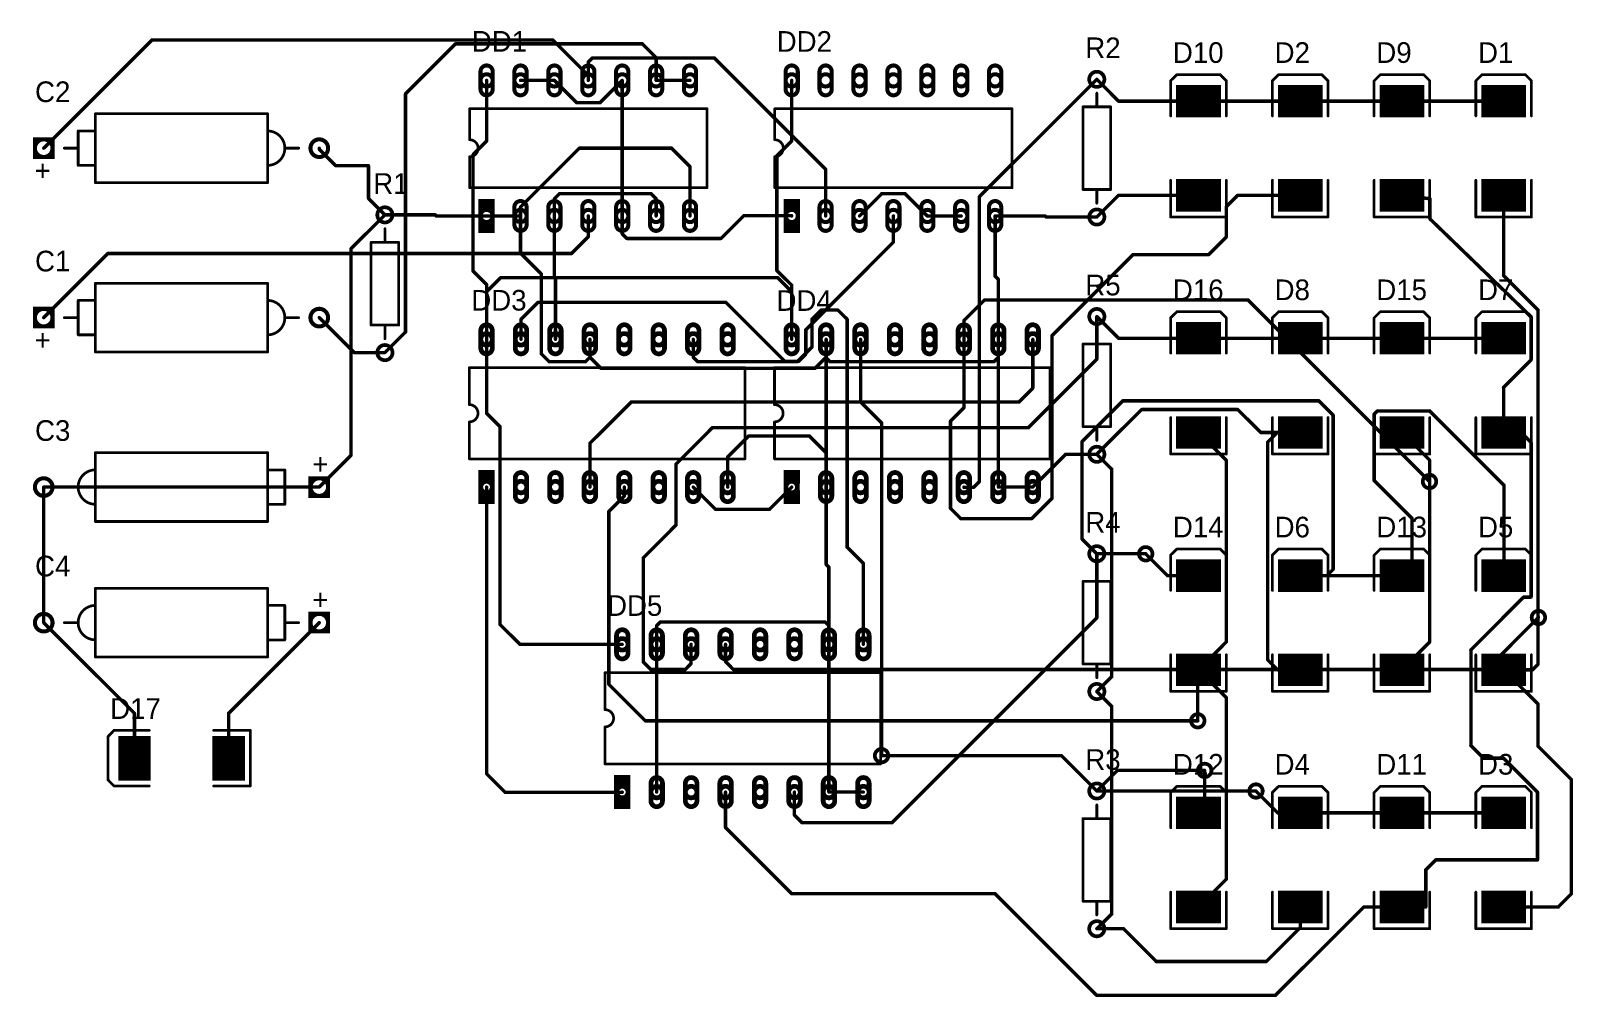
# Model space of a CAD drawing. Extents: x -328 to 170, y -164 to 109.
# Drawn here: x 56.4 to 170.1, y 37.4 to 108.7 of the extents above.
import ezdxf

# ---------------------------------------------------------------- set-up
doc = ezdxf.new("R2010")
doc.units = 0
doc.header["$MEASUREMENT"] = 0
for name, color, linetype in [('BOTTOMLAYER', 5, 'CONTINUOUS'), ('TOPLAYER', 1, 'CONTINUOUS'), ('TOPOVERLAY', 2, 'CONTINUOUS')]:
    doc.layers.add(name, color=color, linetype=linetype)

msp = doc.modelspace()

# ---------------------------------------------------------------- texts
at = {"layer": 'TOPOVERLAY'}
for s, p in [('DD1', (88.91, 107.12)), ('DD2', (111.39, 107.11)), ('R2', (134.15, 106.64)), ('D10', (140.61, 106.29)), ('D2', (148.11, 106.29)), ('D9', (155.61, 106.29)), ('D1', (163.11, 106.29)), ('C2', (56.7, 103.4)), ('R1', (81.64, 96.63)), ('C1', (56.7, 90.91)), ('R5', (134.15, 89.14)), ('D16', (140.61, 88.79)), ('D8', (148.11, 88.79)), ('D15', (155.61, 88.79)), ('D7', (163.11, 88.79)), ('DD3', (88.87, 88.02)), ('DD4', (111.38, 88)), ('C3', (56.7, 78.41)), ('R4', (134.15, 71.64)), ('D14', (140.61, 71.29)), ('D6', (148.11, 71.29)), ('D13', (155.61, 71.29)), ('D5', (163.11, 71.29)), ('C4', (56.7, 68.41)), ('DD5', (98.88, 65.5)), ('D17', (62.24, 57.9)), ('R3', (134.15, 54.14)), ('D12', (140.61, 53.79)), ('D4', (148.11, 53.79)), ('D11', (155.61, 53.79)), ('D3', (163.11, 53.79))]:
    msp.add_text(s, height=1.524, dxfattribs=at).set_placement(p)
for rotation, p in [(180, (57.85, 99.05)), (180, (57.85, 86.55)), (360, (77.15, 75.95)), (360, (77.15, 65.95))]:
    msp.add_text('+', height=1.5, rotation=rotation, dxfattribs=at).set_placement(p)

# ---------------------------------------------------------------- linework, layer by layer
at = {"layer": 'BOTTOMLAYER'}
for points, const_width in [([(57.34, 100), (65.32, 107.98)], 0.254), ([(65.32, 107.98), (94.88, 107.98)], 0.254), ([(94.88, 107.98), (97.5, 105.36)], 0.254), ([(89.55, 104.35), (89.55, 105.65)], 0.3), ([(90.45, 104.35), (90.45, 105.65)], 0.3), ([(92.05, 104.35), (92.05, 105.65)], 0.3), ([(92.95, 104.35), (92.95, 105.65)], 0.3), ([(94.55, 104.35), (94.55, 105.65)], 0.3), ([(95.45, 104.35), (95.45, 105.65)], 0.3), ([(97.05, 104.35), (97.05, 105.65)], 0.3), ([(97.5, 106.36), (97.79, 106.65)], 0.254), ([(97.5, 105.36), (97.5, 106.36)], 0.254), ([(97.79, 106.65), (106.8, 106.65)], 0.254), ([(97.95, 104.35), (97.95, 105.65)], 0.3), ([(99.55, 104.35), (99.55, 105.65)], 0.3), ([(100.45, 104.35), (100.45, 105.65)], 0.3), ([(102.05, 104.35), (102.05, 105.65)], 0.3), ([(102.95, 104.35), (102.95, 105.65)], 0.3), ([(104.55, 104.35), (104.55, 105.65)], 0.3), ([(105.45, 104.35), (105.45, 105.65)], 0.3), ([(106.8, 106.65), (115, 98.45)], 0.254), ([(112.05, 104.35), (112.05, 105.65)], 0.3), ([(112.95, 104.35), (112.95, 105.65)], 0.3), ([(114.55, 104.35), (114.55, 105.65)], 0.3), ([(115.45, 104.35), (115.45, 105.65)], 0.3), ([(117.05, 104.35), (117.05, 105.65)], 0.3), ([(117.95, 104.35), (117.95, 105.65)], 0.3), ([(119.55, 104.35), (119.55, 105.65)], 0.3), ([(120.45, 104.35), (120.45, 105.65)], 0.3), ([(122.05, 104.35), (122.05, 105.65)], 0.3), ([(122.95, 104.35), (122.95, 105.65)], 0.3), ([(124.55, 104.35), (124.55, 105.65)], 0.3), ([(125.45, 104.35), (125.45, 105.65)], 0.3), ([(127.05, 104.35), (127.05, 105.65)], 0.3), ([(127.95, 104.35), (127.95, 105.65)], 0.3), ([(92.5, 105), (95, 105)], 0.254), ([(95, 105), (96.65, 103.35)], 0.254), ([(97.5, 105), (97.5, 105.36)], 0.254), ([(98.35, 103.35), (100, 105)], 0.254), ([(102.5, 105), (105, 105)], 0.254), ([(96.65, 103.35), (98.35, 103.35)], 0.254), ([(58.14, 100.65), (56.54, 100.65)], 0.3), ([(56.69, 99.2), (56.69, 100.8)], 0.3), ([(57.99, 99.2), (57.99, 100.8)], 0.3), ([(92.5, 95.66), (96.84, 100)], 0.254), ([(96.84, 100), (103.63, 100)], 0.254), ([(103.63, 100), (105, 98.63)], 0.254), ([(58.14, 99.35), (56.54, 99.35)], 0.3), ([(105, 95), (105, 98.63)], 0.254), ([(115, 95), (115, 98.45)], 0.254), ([(95, 96.27), (95.38, 96.65)], 0.254), ([(95.38, 96.65), (102.12, 96.65)], 0.254), ([(102.12, 96.65), (102.5, 96.27)], 0.254), ([(117.5, 95), (119.15, 96.65)], 0.254), ([(119.15, 96.65), (120.85, 96.65)], 0.254), ([(120.85, 96.65), (122.5, 95)], 0.254), ([(89.4, 95.77), (90.6, 95.77)], 0.95), ([(89.55, 93.75), (89.55, 96.25)], 0.3), ([(90.45, 93.75), (90.45, 96.25)], 0.3), ([(92.05, 94.35), (92.05, 95.65)], 0.3), ([(92.5, 95), (92.5, 95.66)], 0.254), ([(92.95, 94.35), (92.95, 95.65)], 0.3), ([(94.55, 94.35), (94.55, 95.65)], 0.3), ([(95, 95), (95, 96.27)], 0.254), ([(95.45, 94.35), (95.45, 95.65)], 0.3), ([(97.05, 94.35), (97.05, 95.65)], 0.3), ([(97.95, 94.35), (97.95, 95.65)], 0.3), ([(99.55, 94.35), (99.55, 95.65)], 0.3), ([(100.45, 94.35), (100.45, 95.65)], 0.3), ([(102.05, 94.35), (102.05, 95.65)], 0.3), ([(102.5, 95), (102.5, 96.27)], 0.254), ([(102.95, 94.35), (102.95, 95.65)], 0.3), ([(104.55, 94.35), (104.55, 95.65)], 0.3), ([(105.45, 94.35), (105.45, 95.65)], 0.3), ([(111.9, 95.77), (113.1, 95.77)], 0.95), ([(112.05, 93.75), (112.05, 96.25)], 0.3), ([(112.95, 93.75), (112.95, 96.25)], 0.3), ([(114.55, 94.35), (114.55, 95.65)], 0.3), ([(115.45, 94.35), (115.45, 95.65)], 0.3), ([(117.05, 94.35), (117.05, 95.65)], 0.3), ([(117.95, 94.35), (117.95, 95.65)], 0.3), ([(119.55, 94.35), (119.55, 95.65)], 0.3), ([(120.45, 94.35), (120.45, 95.65)], 0.3), ([(122.05, 94.35), (122.05, 95.65)], 0.3), ([(122.95, 94.35), (122.95, 95.65)], 0.3), ([(124.55, 94.35), (124.55, 95.65)], 0.3), ([(125.45, 94.35), (125.45, 95.65)], 0.3), ([(127.05, 94.35), (127.05, 95.65)], 0.3), ([(127.95, 94.35), (127.95, 95.65)], 0.3), ([(82.5, 95.08), (86.21, 95.08)], 0.254), ([(86.21, 95.08), (86.29, 95)], 0.254), ([(86.29, 95), (90, 95)], 0.254), ([(89.4, 94.22), (90.6, 94.22)], 0.95), ([(90, 95), (92.5, 95)], 0.254), ([(97.5, 93.47), (97.5, 95)], 0.254), ([(100, 93.68), (100, 95)], 0.254), ([(107.29, 93.34), (108.97, 95.02)], 0.254), ([(108.97, 95.02), (112.5, 95.02)], 0.254), ([(111.9, 94.22), (113.1, 94.22)], 0.95), ([(112.5, 95), (112.5, 95.02)], 0.254), ([(120, 93.07), (120, 95)], 0.254), ([(122.5, 95), (125, 95)], 0.254), ([(127.5, 95), (131.19, 95)], 0.254), ([(131.19, 95), (131.27, 94.92)], 0.254), ([(131.27, 94.92), (135, 94.92)], 0.254), ([(96.26, 92.23), (97.5, 93.47)], 0.254), ([(100, 93.68), (100.33, 93.34)], 0.254), ([(100.33, 93.34), (107.29, 93.34)], 0.254), ([(57.34, 87.5), (62.07, 92.23)], 0.254), ([(62.07, 92.23), (96.26, 92.23)], 0.254), ([(113.54, 86.6), (120, 93.07)], 0.254), ([(90, 89.41), (91.04, 90.45)], 0.254), ([(91.04, 90.45), (111.46, 90.45)], 0.254), ([(111.46, 90.45), (112.5, 89.41)], 0.254), ([(90, 85.9), (90, 89.41)], 0.254), ([(92.54, 87.38), (93.78, 88.62)], 0.254), ([(93.78, 88.62), (107.65, 88.62)], 0.254), ([(107.65, 88.62), (112, 84.27)], 0.254), ([(112.5, 85.9), (112.5, 89.41)], 0.254), ([(125.2, 87.28), (126.72, 88.8)], 0.254), ([(126.72, 88.8), (146.15, 88.8)], 0.254), ([(146.15, 88.8), (159.54, 75.41)], 0.254), ([(58.14, 88.15), (56.54, 88.15)], 0.3), ([(56.69, 86.7), (56.69, 88.3)], 0.3), ([(57.99, 86.7), (57.99, 88.3)], 0.3), ([(77.66, 87.5), (80.24, 84.92)], 0.254), ([(135, 84.43), (135, 87.58)], 0.254), ([(58.14, 86.85), (56.54, 86.85)], 0.3), ([(89.57, 85.25), (89.57, 86.55)], 0.35), ([(90.42, 85.25), (90.42, 86.55)], 0.35), ([(92.11, 85.25), (92.11, 86.55)], 0.35), ([(92.54, 85.9), (92.54, 87.38)], 0.254), ([(92.96, 85.25), (92.96, 86.55)], 0.35), ([(94.65, 85.25), (94.65, 86.55)], 0.35), ([(95.5, 85.25), (95.5, 86.55)], 0.35), ([(97.19, 85.25), (97.19, 86.55)], 0.35), ([(98.04, 85.25), (98.04, 86.55)], 0.35), ([(99.73, 85.25), (99.73, 86.55)], 0.35), ([(100.58, 85.25), (100.58, 86.55)], 0.35), ([(102.27, 85.25), (102.27, 86.55)], 0.35), ([(103.12, 85.25), (103.12, 86.55)], 0.35), ([(104.81, 85.25), (104.81, 86.55)], 0.35), ([(105.66, 85.25), (105.66, 86.55)], 0.35), ([(107.35, 85.25), (107.35, 86.55)], 0.35), ([(108.2, 85.25), (108.2, 86.55)], 0.35), ([(112.07, 85.25), (112.07, 86.55)], 0.35), ([(112.92, 85.25), (112.92, 86.55)], 0.35), ([(113.54, 84.81), (113.54, 86.6)], 0.254), ([(114.61, 85.25), (114.61, 86.55)], 0.35), ([(115.46, 85.25), (115.46, 86.55)], 0.35), ([(117.15, 85.25), (117.15, 86.55)], 0.35), ([(118, 85.25), (118, 86.55)], 0.35), ([(119.69, 85.25), (119.69, 86.55)], 0.35), ([(120.54, 85.25), (120.54, 86.55)], 0.35), ([(122.23, 85.25), (122.23, 86.55)], 0.35), ([(123.08, 85.25), (123.08, 86.55)], 0.35), ([(124.77, 85.25), (124.77, 86.55)], 0.35), ([(125.2, 85.9), (125.2, 87.28)], 0.254), ([(125.62, 85.25), (125.62, 86.55)], 0.35), ([(127.31, 85.25), (127.31, 86.55)], 0.35), ([(128.16, 85.25), (128.16, 86.55)], 0.35), ([(129.85, 85.25), (129.85, 86.55)], 0.35), ([(130.7, 85.25), (130.7, 86.55)], 0.35), ([(97.62, 84.58), (97.62, 85.9)], 0.254), ([(115.04, 84.58), (115.04, 85.9)], 0.254), ([(127.74, 84.58), (127.74, 85.9)], 0.254), ([(130.28, 82.3), (130.28, 85.9)], 0.254), ([(80.24, 84.92), (82.5, 84.92)], 0.254), ([(97.62, 84.58), (98.44, 83.76)], 0.254), ([(112, 84.27), (113, 84.27)], 0.254), ([(113, 84.27), (113.54, 84.81)], 0.254), ([(114.22, 83.76), (115.04, 84.58)], 0.254), ([(115.04, 84.53), (115.04, 84.58)], 0.254), ([(115.04, 84.53), (115.32, 84.25)], 0.254), ([(115.32, 84.25), (127.41, 84.25)], 0.254), ([(127.41, 84.25), (127.74, 84.58)], 0.254), ([(129.95, 79.38), (135, 84.43)], 0.254), ([(98.44, 83.76), (114.22, 83.76)], 0.254), ([(129.26, 81.28), (130.28, 82.3)], 0.254), ([(97.62, 78.23), (100.67, 81.28)], 0.254), ([(100.67, 81.28), (129.26, 81.28)], 0.254), ([(103.96, 76.68), (106.65, 79.38)], 0.254), ([(106.65, 79.38), (129.95, 79.38)], 0.254), ([(107.78, 77.22), (109.33, 78.77)], 0.254), ([(109.33, 78.77), (113.79, 78.77)], 0.254), ([(113.79, 78.77), (115.04, 77.52)], 0.254), ([(97.62, 75), (97.62, 78.23)], 0.254), ([(107.78, 75), (107.78, 77.22)], 0.254), ([(115.04, 75), (115.04, 77.52)], 0.254), ([(130.28, 75), (132.7, 77.42)], 0.254), ([(132.7, 77.42), (135, 77.42)], 0.254), ([(89.4, 75.75), (90.6, 75.75)], 1), ([(89.57, 73.75), (89.57, 76.25)], 0.35), ([(90.42, 73.75), (90.42, 76.25)], 0.35), ([(103.96, 72.19), (103.96, 76.68)], 0.254), ([(111.9, 75.75), (113.1, 75.75)], 1), ([(112.07, 73.75), (112.07, 76.25)], 0.35), ([(112.92, 73.75), (112.92, 76.25)], 0.35), ([(57.34, 75), (77.66, 75)], 0.254), ([(76.86, 75.65), (78.46, 75.65)], 0.3), ([(77.01, 75.8), (77.01, 74.2)], 0.3), ([(78.31, 75.8), (78.31, 74.2)], 0.3), ([(92.11, 74.35), (92.11, 75.65)], 0.35), ([(92.96, 74.35), (92.96, 75.65)], 0.35), ([(94.65, 74.35), (94.65, 75.65)], 0.35), ([(95.5, 74.35), (95.5, 75.65)], 0.35), ([(97.19, 74.35), (97.19, 75.65)], 0.35), ([(98.04, 74.35), (98.04, 75.65)], 0.35), ([(99.73, 74.35), (99.73, 75.65)], 0.35), ([(100.16, 74.35), (100.16, 75)], 0.254), ([(100.58, 74.35), (100.58, 75.65)], 0.35), ([(102.27, 74.35), (102.27, 75.65)], 0.35), ([(103.12, 74.35), (103.12, 75.65)], 0.35), ([(104.81, 74.35), (104.81, 75.65)], 0.35), ([(105.24, 75), (106.88, 73.36)], 0.254), ([(105.66, 74.35), (105.66, 75.65)], 0.35), ([(107.35, 74.35), (107.35, 75.65)], 0.35), ([(108.2, 74.35), (108.2, 75.65)], 0.35), ([(110.86, 73.36), (112.5, 75)], 0.254), ([(114.61, 74.35), (114.61, 75.65)], 0.35), ([(115.46, 74.35), (115.46, 75.65)], 0.35), ([(117.15, 74.35), (117.15, 75.65)], 0.35), ([(118, 74.35), (118, 75.65)], 0.35), ([(119.69, 74.35), (119.69, 75.65)], 0.35), ([(120.54, 74.35), (120.54, 75.65)], 0.35), ([(122.23, 74.35), (122.23, 75.65)], 0.35), ([(123.08, 74.35), (123.08, 75.65)], 0.35), ([(124.77, 74.35), (124.77, 75.65)], 0.35), ([(125.62, 74.35), (125.62, 75.65)], 0.35), ([(127.31, 74.35), (127.31, 75.65)], 0.35), ([(127.74, 75), (130.28, 75)], 0.254), ([(128.16, 74.35), (128.16, 75.65)], 0.35), ([(129.85, 74.35), (129.85, 75.65)], 0.35), ([(130.7, 74.35), (130.7, 75.65)], 0.35), ([(76.86, 74.35), (78.46, 74.35)], 0.3), ([(89.4, 74.25), (90.6, 74.25)], 1), ([(99.01, 73.2), (100.16, 74.35)], 0.254), ([(111.9, 74.25), (113.1, 74.25)], 1), ([(99.01, 60.45), (99.01, 73.2)], 0.254), ([(106.88, 73.36), (110.86, 73.36)], 0.254), ([(101.55, 69.77), (103.96, 72.19)], 0.254), ([(101.55, 62.1), (101.55, 69.77)], 0.254), ([(135, 70.08), (138.6, 70.08)], 0.254), ([(76.86, 65.65), (78.46, 65.65)], 0.3), ([(77.01, 65.8), (77.01, 64.2)], 0.3), ([(78.31, 65.8), (78.31, 64.2)], 0.3), ([(102.54, 64.77), (102.82, 65.05)], 0.254), ([(102.54, 63.4), (102.54, 64.77)], 0.254), ([(102.82, 65.05), (114.96, 65.05)], 0.254), ([(114.96, 65.05), (115.24, 64.77)], 0.254), ([(115.24, 63.4), (115.24, 64.77)], 0.254), ([(163.73, 61.54), (167.56, 65.38)], 0.254), ([(76.86, 64.35), (78.46, 64.35)], 0.3), ([(99.58, 62.75), (99.58, 64.05)], 0.35), ([(100.43, 62.75), (100.43, 64.05)], 0.35), ([(102.12, 62.75), (102.12, 64.05)], 0.35), ([(102.97, 62.75), (102.97, 64.05)], 0.35), ([(104.66, 62.75), (104.66, 64.05)], 0.35), ([(105.51, 62.75), (105.51, 64.05)], 0.35), ([(107.2, 62.75), (107.2, 64.05)], 0.35), ([(108.05, 62.75), (108.05, 64.05)], 0.35), ([(109.74, 62.75), (109.74, 64.05)], 0.35), ([(110.59, 62.75), (110.59, 64.05)], 0.35), ([(112.28, 62.75), (112.28, 64.05)], 0.35), ([(113.13, 62.75), (113.13, 64.05)], 0.35), ([(114.82, 62.75), (114.82, 64.05)], 0.35), ([(115.67, 62.75), (115.67, 64.05)], 0.35), ([(117.36, 62.75), (117.36, 64.05)], 0.35), ([(118.21, 62.75), (118.21, 64.05)], 0.35), ([(105.08, 61.98), (105.08, 63.4)], 0.254), ([(107.62, 62.13), (107.62, 63.4)], 0.254), ([(101.55, 62.1), (102.11, 61.54)], 0.254), ([(102.11, 61.54), (104.65, 61.54)], 0.254), ([(104.65, 61.54), (105.08, 61.98)], 0.254), ([(107.62, 62.13), (108.2, 61.54)], 0.254), ([(108.2, 61.54), (163.73, 61.54)], 0.254), ([(99.01, 60.45), (101.7, 57.76)], 0.254), ([(101.7, 57.76), (142.44, 57.76)], 0.254), ([(119.13, 55.19), (132.39, 55.19)], 0.254), ([(132.39, 55.19), (135, 52.58)], 0.254), ([(99.4, 53.25), (100.6, 53.25)], 1), ([(99.58, 51.25), (99.58, 53.75)], 0.35), ([(100.43, 51.25), (100.43, 53.75)], 0.35), ([(135, 52.58), (136.52, 54.1)], 0.254), ([(136.52, 54.1), (142.95, 54.1)], 0.254), ([(102.12, 51.85), (102.12, 53.15)], 0.35), ([(102.97, 51.85), (102.97, 53.15)], 0.35), ([(104.66, 51.85), (104.66, 53.15)], 0.35), ([(105.51, 51.85), (105.51, 53.15)], 0.35), ([(107.2, 51.85), (107.2, 53.15)], 0.35), ([(108.05, 51.85), (108.05, 53.15)], 0.35), ([(109.74, 51.85), (109.74, 53.15)], 0.35), ([(110.59, 51.85), (110.59, 53.15)], 0.35), ([(112.28, 51.85), (112.28, 53.15)], 0.35), ([(113.13, 51.85), (113.13, 53.15)], 0.35), ([(114.82, 51.85), (114.82, 53.15)], 0.35), ([(115.24, 52.5), (117.78, 52.5)], 0.254), ([(115.67, 51.85), (115.67, 53.15)], 0.35), ([(117.36, 51.85), (117.36, 53.15)], 0.35), ([(118.21, 51.85), (118.21, 53.15)], 0.35), ([(135, 52.58), (146.73, 52.58)], 0.254), ([(99.4, 51.75), (100.6, 51.75)], 1)]:
    msp.add_lwpolyline(points, dxfattribs=dict(at, const_width=const_width))
for points, const_width in [([(65.25, 107.98, 1), (65.38, 107.98, 1)], 0.127), ([(65.25, 107.98, 1), (65.38, 107.98, 1)], 0.127), ([(94.82, 107.98, 1), (94.95, 107.98, 1)], 0.127), ([(94.82, 107.98, 1), (94.95, 107.98, 1)], 0.127), ([(97.44, 106.36, 1), (97.56, 106.36, 1)], 0.127), ([(97.44, 106.36, 1), (97.56, 106.36, 1)], 0.127), ([(97.73, 106.65, 1), (97.85, 106.65, 1)], 0.127), ([(97.73, 106.65, 1), (97.85, 106.65, 1)], 0.127), ([(106.73, 106.65, 1), (106.86, 106.65, 1)], 0.127), ([(106.73, 106.65, 1), (106.86, 106.65, 1)], 0.127), ([(134.44, 105.08, 1), (135.56, 105.08, 1)], 0.275), ([(89.55, 105, 1), (90.45, 105, 1)], 0.3), ([(92.05, 105, 1), (92.95, 105, 1)], 0.3), ([(92.44, 105, 1), (92.56, 105, 1)], 0.127), ([(94.55, 105, 1), (95.45, 105, 1)], 0.3), ([(94.94, 105, 1), (95.06, 105, 1)], 0.127), ([(94.94, 105, 1), (95.06, 105, 1)], 0.127), ([(97.05, 105, 1), (97.95, 105, 1)], 0.3), ([(97.44, 105.36, 1), (97.56, 105.36, 1)], 0.127), ([(97.44, 105.36, 1), (97.56, 105.36, 1)], 0.127), ([(97.44, 105.36, 1), (97.56, 105.36, 1)], 0.127), ([(97.44, 105, 1), (97.56, 105, 1)], 0.127), ([(99.55, 105, 1), (100.45, 105, 1)], 0.3), ([(99.94, 105, 1), (100.06, 105, 1)], 0.127), ([(102.05, 105, 1), (102.95, 105, 1)], 0.3), ([(102.44, 105, 1), (102.56, 105, 1)], 0.127), ([(104.55, 105, 1), (105.45, 105, 1)], 0.3), ([(104.94, 105, 1), (105.06, 105, 1)], 0.127), ([(112.05, 105, 1), (112.95, 105, 1)], 0.3), ([(114.55, 105, 1), (115.45, 105, 1)], 0.3), ([(117.05, 105, 1), (117.95, 105, 1)], 0.3), ([(119.55, 105, 1), (120.45, 105, 1)], 0.3), ([(122.05, 105, 1), (122.95, 105, 1)], 0.3), ([(124.55, 105, 1), (125.45, 105, 1)], 0.3), ([(127.05, 105, 1), (127.95, 105, 1)], 0.3), ([(96.58, 103.35, 1), (96.71, 103.35, 1)], 0.127), ([(96.58, 103.35, 1), (96.71, 103.35, 1)], 0.127), ([(98.29, 103.35, 1), (98.42, 103.35, 1)], 0.127), ([(98.29, 103.35, 1), (98.42, 103.35, 1)], 0.127), ([(56.69, 100, 1), (57.99, 100, 1)], 0.3), ([(57.28, 100, 1), (57.4, 100, 1)], 0.127), ([(77.01, 100, 1), (78.31, 100, 1)], 0.3), ([(96.78, 100, 1), (96.91, 100, 1)], 0.127), ([(96.78, 100, 1), (96.91, 100, 1)], 0.127), ([(103.57, 100, 1), (103.7, 100, 1)], 0.127), ([(103.57, 100, 1), (103.7, 100, 1)], 0.127), ([(104.94, 98.63, 1), (105.06, 98.63, 1)], 0.127), ([(104.94, 98.63, 1), (105.06, 98.63, 1)], 0.127), ([(114.94, 98.45, 1), (115.06, 98.45, 1)], 0.127), ([(114.94, 98.45, 1), (115.06, 98.45, 1)], 0.127), ([(95.32, 96.65, 1), (95.44, 96.65, 1)], 0.127), ([(95.32, 96.65, 1), (95.44, 96.65, 1)], 0.127), ([(102.06, 96.65, 1), (102.18, 96.65, 1)], 0.127), ([(102.06, 96.65, 1), (102.18, 96.65, 1)], 0.127), ([(119.08, 96.65, 1), (119.21, 96.65, 1)], 0.127), ([(119.08, 96.65, 1), (119.21, 96.65, 1)], 0.127), ([(120.79, 96.65, 1), (120.92, 96.65, 1)], 0.127), ([(120.79, 96.65, 1), (120.92, 96.65, 1)], 0.127), ([(81.94, 95.08, 1), (83.06, 95.08, 1)], 0.275), ([(89.55, 95, 1), (90.45, 95, 1)], 0.3), ([(92.05, 95, 1), (92.95, 95, 1)], 0.3), ([(92.44, 95.66, 1), (92.56, 95.66, 1)], 0.127), ([(92.44, 95.66, 1), (92.56, 95.66, 1)], 0.127), ([(94.55, 95, 1), (95.45, 95, 1)], 0.3), ([(94.94, 96.27, 1), (95.06, 96.27, 1)], 0.127), ([(94.94, 96.27, 1), (95.06, 96.27, 1)], 0.127), ([(97.05, 95, 1), (97.95, 95, 1)], 0.3), ([(99.55, 95, 1), (100.45, 95, 1)], 0.3), ([(102.05, 95, 1), (102.95, 95, 1)], 0.3), ([(102.44, 96.27, 1), (102.56, 96.27, 1)], 0.127), ([(102.44, 96.27, 1), (102.56, 96.27, 1)], 0.127), ([(104.55, 95, 1), (105.45, 95, 1)], 0.3), ([(112.05, 95, 1), (112.95, 95, 1)], 0.3), ([(114.55, 95, 1), (115.45, 95, 1)], 0.3), ([(117.05, 95, 1), (117.95, 95, 1)], 0.3), ([(119.55, 95, 1), (120.45, 95, 1)], 0.3), ([(122.05, 95, 1), (122.95, 95, 1)], 0.3), ([(124.55, 95, 1), (125.45, 95, 1)], 0.3), ([(127.05, 95, 1), (127.95, 95, 1)], 0.3), ([(134.44, 94.92, 1), (135.56, 94.92, 1)], 0.275), ([(82.44, 95.08, 1), (82.56, 95.08, 1)], 0.127), ([(86.14, 95.08, 1), (86.27, 95.08, 1)], 0.127), ([(86.14, 95.08, 1), (86.27, 95.08, 1)], 0.127), ([(86.22, 95, 1), (86.35, 95, 1)], 0.127), ([(86.22, 95, 1), (86.35, 95, 1)], 0.127), ([(89.94, 95, 1), (90.06, 95, 1)], 0.127), ([(89.94, 95, 1), (90.06, 95, 1)], 0.127), ([(92.44, 95, 1), (92.56, 95, 1)], 0.127), ([(92.44, 95, 1), (92.56, 95, 1)], 0.127), ([(94.94, 95, 1), (95.06, 95, 1)], 0.127), ([(97.44, 95, 1), (97.56, 95, 1)], 0.127), ([(99.94, 95, 1), (100.06, 95, 1)], 0.127), ([(102.44, 95, 1), (102.56, 95, 1)], 0.127), ([(104.94, 95, 1), (105.06, 95, 1)], 0.127), ([(108.9, 95.02, 1), (109.03, 95.02, 1)], 0.127), ([(108.9, 95.02, 1), (109.03, 95.02, 1)], 0.127), ([(112.44, 95.02, 1), (112.56, 95.02, 1)], 0.127), ([(112.44, 95.02, 1), (112.56, 95.02, 1)], 0.127), ([(112.44, 95, 1), (112.56, 95, 1)], 0.127), ([(114.94, 95, 1), (115.06, 95, 1)], 0.127), ([(117.44, 95, 1), (117.56, 95, 1)], 0.127), ([(119.94, 95, 1), (120.06, 95, 1)], 0.127), ([(122.44, 95, 1), (122.56, 95, 1)], 0.127), ([(122.44, 95, 1), (122.56, 95, 1)], 0.127), ([(124.94, 95, 1), (125.06, 95, 1)], 0.127), ([(127.44, 95, 1), (127.56, 95, 1)], 0.127), ([(131.13, 95, 1), (131.25, 95, 1)], 0.127), ([(131.13, 95, 1), (131.25, 95, 1)], 0.127), ([(131.21, 94.92, 1), (131.33, 94.92, 1)], 0.127), ([(131.21, 94.92, 1), (131.33, 94.92, 1)], 0.127), ([(134.94, 94.92, 1), (135.06, 94.92, 1)], 0.127), ([(97.44, 93.47, 1), (97.56, 93.47, 1)], 0.127), ([(97.44, 93.47, 1), (97.56, 93.47, 1)], 0.127), ([(99.94, 93.68, 1), (100.06, 93.68, 1)], 0.127), ([(99.94, 93.68, 1), (100.06, 93.68, 1)], 0.127), ([(100.27, 93.34, 1), (100.39, 93.34, 1)], 0.127), ([(100.27, 93.34, 1), (100.39, 93.34, 1)], 0.127), ([(107.23, 93.34, 1), (107.35, 93.34, 1)], 0.127), ([(107.23, 93.34, 1), (107.35, 93.34, 1)], 0.127), ([(62, 92.23, 1), (62.13, 92.23, 1)], 0.127), ([(62, 92.23, 1), (62.13, 92.23, 1)], 0.127), ([(96.19, 92.23, 1), (96.32, 92.23, 1)], 0.127), ([(96.19, 92.23, 1), (96.32, 92.23, 1)], 0.127), ([(119.94, 93.07, 1), (120.06, 93.07, 1)], 0.127), ([(119.94, 93.07, 1), (120.06, 93.07, 1)], 0.127), ([(90.98, 90.45, 1), (91.1, 90.45, 1)], 0.127), ([(90.98, 90.45, 1), (91.1, 90.45, 1)], 0.127), ([(111.4, 90.45, 1), (111.52, 90.45, 1)], 0.127), ([(111.4, 90.45, 1), (111.52, 90.45, 1)], 0.127), ([(89.94, 89.41, 1), (90.06, 89.41, 1)], 0.127), ([(89.94, 89.41, 1), (90.06, 89.41, 1)], 0.127), ([(93.72, 88.62, 1), (93.85, 88.62, 1)], 0.127), ([(93.72, 88.62, 1), (93.85, 88.62, 1)], 0.127), ([(107.58, 88.62, 1), (107.71, 88.62, 1)], 0.127), ([(107.58, 88.62, 1), (107.71, 88.62, 1)], 0.127), ([(112.44, 89.41, 1), (112.56, 89.41, 1)], 0.127), ([(112.44, 89.41, 1), (112.56, 89.41, 1)], 0.127), ([(126.66, 88.8, 1), (126.78, 88.8, 1)], 0.127), ([(126.66, 88.8, 1), (126.78, 88.8, 1)], 0.127), ([(146.09, 88.8, 1), (146.22, 88.8, 1)], 0.127), ([(146.09, 88.8, 1), (146.22, 88.8, 1)], 0.127), ([(56.69, 87.5, 1), (57.99, 87.5, 1)], 0.3), ([(57.28, 87.5, 1), (57.4, 87.5, 1)], 0.127), ([(77.01, 87.5, 1), (78.31, 87.5, 1)], 0.3), ([(77.6, 87.5, 1), (77.72, 87.5, 1)], 0.127), ([(134.44, 87.58, 1), (135.56, 87.58, 1)], 0.275), ([(134.94, 87.58, 1), (135.06, 87.58, 1)], 0.127), ([(89.57, 85.9, 1), (90.42, 85.9, 1)], 0.35), ([(92.11, 85.9, 1), (92.96, 85.9, 1)], 0.35), ([(92.48, 87.38, 1), (92.6, 87.38, 1)], 0.127), ([(92.48, 87.38, 1), (92.6, 87.38, 1)], 0.127), ([(94.65, 85.9, 1), (95.5, 85.9, 1)], 0.35), ([(97.19, 85.9, 1), (98.04, 85.9, 1)], 0.35), ([(99.73, 85.9, 1), (100.58, 85.9, 1)], 0.35), ([(102.27, 85.9, 1), (103.12, 85.9, 1)], 0.35), ([(104.81, 85.9, 1), (105.66, 85.9, 1)], 0.35), ([(107.35, 85.9, 1), (108.2, 85.9, 1)], 0.35), ([(112.07, 85.9, 1), (112.92, 85.9, 1)], 0.35), ([(113.47, 86.6, 1), (113.6, 86.6, 1)], 0.127), ([(113.47, 86.6, 1), (113.6, 86.6, 1)], 0.127), ([(114.61, 85.9, 1), (115.46, 85.9, 1)], 0.35), ([(117.15, 85.9, 1), (118, 85.9, 1)], 0.35), ([(119.69, 85.9, 1), (120.54, 85.9, 1)], 0.35), ([(122.23, 85.9, 1), (123.08, 85.9, 1)], 0.35), ([(124.77, 85.9, 1), (125.62, 85.9, 1)], 0.35), ([(125.14, 87.28, 1), (125.26, 87.28, 1)], 0.127), ([(125.14, 87.28, 1), (125.26, 87.28, 1)], 0.127), ([(127.31, 85.9, 1), (128.16, 85.9, 1)], 0.35), ([(129.85, 85.9, 1), (130.7, 85.9, 1)], 0.35), ([(81.94, 84.92, 1), (83.06, 84.92, 1)], 0.275), ([(89.94, 85.9, 1), (90.06, 85.9, 1)], 0.127), ([(92.48, 85.9, 1), (92.6, 85.9, 1)], 0.127), ([(97.56, 85.9, 1), (97.68, 85.9, 1)], 0.127), ([(112.44, 85.9, 1), (112.56, 85.9, 1)], 0.127), ([(114.98, 85.9, 1), (115.1, 85.9, 1)], 0.127), ([(125.14, 85.9, 1), (125.26, 85.9, 1)], 0.127), ([(127.68, 85.9, 1), (127.8, 85.9, 1)], 0.127), ([(130.22, 85.9, 1), (130.34, 85.9, 1)], 0.127), ([(80.18, 84.92, 1), (80.3, 84.92, 1)], 0.127), ([(80.18, 84.92, 1), (80.3, 84.92, 1)], 0.127), ([(82.44, 84.92, 1), (82.56, 84.92, 1)], 0.127), ([(97.56, 84.58, 1), (97.68, 84.58, 1)], 0.127), ([(97.56, 84.58, 1), (97.68, 84.58, 1)], 0.127), ([(111.93, 84.27, 1), (112.06, 84.27, 1)], 0.127), ([(111.93, 84.27, 1), (112.06, 84.27, 1)], 0.127), ([(112.93, 84.27, 1), (113.06, 84.27, 1)], 0.127), ([(112.93, 84.27, 1), (113.06, 84.27, 1)], 0.127), ([(113.47, 84.81, 1), (113.6, 84.81, 1)], 0.127), ([(113.47, 84.81, 1), (113.6, 84.81, 1)], 0.127), ([(114.98, 84.58, 1), (115.1, 84.58, 1)], 0.127), ([(114.98, 84.58, 1), (115.1, 84.58, 1)], 0.127), ([(114.98, 84.58, 1), (115.1, 84.58, 1)], 0.127), ([(114.98, 84.53, 1), (115.1, 84.53, 1)], 0.127), ([(114.98, 84.53, 1), (115.1, 84.53, 1)], 0.127), ([(115.25, 84.25, 1), (115.38, 84.25, 1)], 0.127), ([(115.25, 84.25, 1), (115.38, 84.25, 1)], 0.127), ([(127.35, 84.25, 1), (127.47, 84.25, 1)], 0.127), ([(127.35, 84.25, 1), (127.47, 84.25, 1)], 0.127), ([(127.68, 84.58, 1), (127.8, 84.58, 1)], 0.127), ([(127.68, 84.58, 1), (127.8, 84.58, 1)], 0.127), ([(134.94, 84.43, 1), (135.06, 84.43, 1)], 0.127), ([(134.94, 84.43, 1), (135.06, 84.43, 1)], 0.127), ([(98.38, 83.76, 1), (98.5, 83.76, 1)], 0.127), ([(98.38, 83.76, 1), (98.5, 83.76, 1)], 0.127), ([(114.16, 83.76, 1), (114.28, 83.76, 1)], 0.127), ([(114.16, 83.76, 1), (114.28, 83.76, 1)], 0.127), ([(130.22, 82.3, 1), (130.34, 82.3, 1)], 0.127), ([(130.22, 82.3, 1), (130.34, 82.3, 1)], 0.127), ([(100.6, 81.28, 1), (100.73, 81.28, 1)], 0.127), ([(100.6, 81.28, 1), (100.73, 81.28, 1)], 0.127), ([(129.2, 81.28, 1), (129.33, 81.28, 1)], 0.127), ([(129.2, 81.28, 1), (129.33, 81.28, 1)], 0.127), ([(106.59, 79.38, 1), (106.72, 79.38, 1)], 0.127), ([(106.59, 79.38, 1), (106.72, 79.38, 1)], 0.127), ([(109.27, 78.77, 1), (109.39, 78.77, 1)], 0.127), ([(109.27, 78.77, 1), (109.39, 78.77, 1)], 0.127), ([(113.73, 78.77, 1), (113.86, 78.77, 1)], 0.127), ([(113.73, 78.77, 1), (113.86, 78.77, 1)], 0.127), ([(129.88, 79.38, 1), (130.01, 79.38, 1)], 0.127), ([(129.88, 79.38, 1), (130.01, 79.38, 1)], 0.127), ([(97.56, 78.23, 1), (97.68, 78.23, 1)], 0.127), ([(97.56, 78.23, 1), (97.68, 78.23, 1)], 0.127), ([(107.72, 77.22, 1), (107.84, 77.22, 1)], 0.127), ([(107.72, 77.22, 1), (107.84, 77.22, 1)], 0.127), ([(114.98, 77.52, 1), (115.1, 77.52, 1)], 0.127), ([(114.98, 77.52, 1), (115.1, 77.52, 1)], 0.127), ([(132.64, 77.42, 1), (132.76, 77.42, 1)], 0.127), ([(132.64, 77.42, 1), (132.76, 77.42, 1)], 0.127), ([(134.44, 77.42, 1), (135.56, 77.42, 1)], 0.275), ([(134.94, 77.42, 1), (135.06, 77.42, 1)], 0.127), ([(103.9, 76.68, 1), (104.03, 76.68, 1)], 0.127), ([(103.9, 76.68, 1), (104.03, 76.68, 1)], 0.127), ([(56.69, 75, 1), (57.99, 75, 1)], 0.3), ([(57.28, 75, 1), (57.4, 75, 1)], 0.127), ([(77.01, 75, 1), (78.31, 75, 1)], 0.3), ([(77.6, 75, 1), (77.72, 75, 1)], 0.127), ([(89.57, 75, 1), (90.42, 75, 1)], 0.35), ([(92.11, 75, 1), (92.96, 75, 1)], 0.35), ([(94.65, 75, 1), (95.5, 75, 1)], 0.35), ([(97.19, 75, 1), (98.04, 75, 1)], 0.35), ([(97.56, 75, 1), (97.68, 75, 1)], 0.127), ([(99.73, 75, 1), (100.58, 75, 1)], 0.35), ([(100.1, 75, 1), (100.22, 75, 1)], 0.127), ([(102.27, 75, 1), (103.12, 75, 1)], 0.35), ([(104.81, 75, 1), (105.66, 75, 1)], 0.35), ([(105.18, 75, 1), (105.3, 75, 1)], 0.127), ([(107.35, 75, 1), (108.2, 75, 1)], 0.35), ([(107.72, 75, 1), (107.84, 75, 1)], 0.127), ([(112.07, 75, 1), (112.92, 75, 1)], 0.35), ([(112.44, 75, 1), (112.56, 75, 1)], 0.127), ([(114.61, 75, 1), (115.46, 75, 1)], 0.35), ([(114.98, 75, 1), (115.1, 75, 1)], 0.127), ([(117.15, 75, 1), (118, 75, 1)], 0.35), ([(119.69, 75, 1), (120.54, 75, 1)], 0.35), ([(122.23, 75, 1), (123.08, 75, 1)], 0.35), ([(124.77, 75, 1), (125.62, 75, 1)], 0.35), ([(127.31, 75, 1), (128.16, 75, 1)], 0.35), ([(127.68, 75, 1), (127.8, 75, 1)], 0.127), ([(129.85, 75, 1), (130.7, 75, 1)], 0.35), ([(130.22, 75, 1), (130.34, 75, 1)], 0.127), ([(130.22, 75, 1), (130.34, 75, 1)], 0.127), ([(159.04, 75.41, 1), (160.03, 75.41, 1)], 0.279), ([(159.47, 75.41, 1), (159.6, 75.41, 1)], 0.127), ([(100.1, 74.35, 1), (100.22, 74.35, 1)], 0.127), ([(100.1, 74.35, 1), (100.22, 74.35, 1)], 0.127), ([(98.95, 73.2, 1), (99.07, 73.2, 1)], 0.127), ([(98.95, 73.2, 1), (99.07, 73.2, 1)], 0.127), ([(106.82, 73.36, 1), (106.95, 73.36, 1)], 0.127), ([(106.82, 73.36, 1), (106.95, 73.36, 1)], 0.127), ([(110.79, 73.36, 1), (110.92, 73.36, 1)], 0.127), ([(110.79, 73.36, 1), (110.92, 73.36, 1)], 0.127), ([(103.9, 72.19, 1), (104.03, 72.19, 1)], 0.127), ([(103.9, 72.19, 1), (104.03, 72.19, 1)], 0.127), ([(134.44, 70.08, 1), (135.56, 70.08, 1)], 0.275), ([(138.11, 70.08, 1), (139.1, 70.08, 1)], 0.279), ([(101.49, 69.77, 1), (101.61, 69.77, 1)], 0.127), ([(101.49, 69.77, 1), (101.61, 69.77, 1)], 0.127), ([(134.94, 70.08, 1), (135.06, 70.08, 1)], 0.127), ([(138.54, 70.08, 1), (138.67, 70.08, 1)], 0.127), ([(167.07, 65.38, 1), (168.06, 65.38, 1)], 0.279), ([(56.69, 65, 1), (57.99, 65, 1)], 0.3), ([(77.01, 65, 1), (78.31, 65, 1)], 0.3), ([(102.48, 64.77, 1), (102.6, 64.77, 1)], 0.127), ([(102.48, 64.77, 1), (102.6, 64.77, 1)], 0.127), ([(102.76, 65.05, 1), (102.88, 65.05, 1)], 0.127), ([(102.76, 65.05, 1), (102.88, 65.05, 1)], 0.127), ([(114.9, 65.05, 1), (115.02, 65.05, 1)], 0.127), ([(114.9, 65.05, 1), (115.02, 65.05, 1)], 0.127), ([(115.18, 64.77, 1), (115.3, 64.77, 1)], 0.127), ([(115.18, 64.77, 1), (115.3, 64.77, 1)], 0.127), ([(167.5, 65.38, 1), (167.63, 65.38, 1)], 0.127), ([(99.58, 63.4, 1), (100.43, 63.4, 1)], 0.35), ([(102.12, 63.4, 1), (102.97, 63.4, 1)], 0.35), ([(104.66, 63.4, 1), (105.51, 63.4, 1)], 0.35), ([(107.2, 63.4, 1), (108.05, 63.4, 1)], 0.35), ([(109.74, 63.4, 1), (110.59, 63.4, 1)], 0.35), ([(112.28, 63.4, 1), (113.13, 63.4, 1)], 0.35), ([(114.82, 63.4, 1), (115.67, 63.4, 1)], 0.35), ([(117.36, 63.4, 1), (118.21, 63.4, 1)], 0.35), ([(102.48, 63.4, 1), (102.6, 63.4, 1)], 0.127), ([(105.02, 63.4, 1), (105.14, 63.4, 1)], 0.127), ([(107.56, 63.4, 1), (107.68, 63.4, 1)], 0.127), ([(115.18, 63.4, 1), (115.3, 63.4, 1)], 0.127), ([(101.49, 62.1, 1), (101.61, 62.1, 1)], 0.127), ([(101.49, 62.1, 1), (101.61, 62.1, 1)], 0.127), ([(102.04, 61.54, 1), (102.17, 61.54, 1)], 0.127), ([(102.04, 61.54, 1), (102.17, 61.54, 1)], 0.127), ([(104.58, 61.54, 1), (104.71, 61.54, 1)], 0.127), ([(104.58, 61.54, 1), (104.71, 61.54, 1)], 0.127), ([(105.02, 61.98, 1), (105.14, 61.98, 1)], 0.127), ([(105.02, 61.98, 1), (105.14, 61.98, 1)], 0.127), ([(107.56, 62.13, 1), (107.68, 62.13, 1)], 0.127), ([(107.56, 62.13, 1), (107.68, 62.13, 1)], 0.127), ([(108.14, 61.54, 1), (108.27, 61.54, 1)], 0.127), ([(108.14, 61.54, 1), (108.27, 61.54, 1)], 0.127), ([(163.66, 61.54, 1), (163.79, 61.54, 1)], 0.127), ([(163.66, 61.54, 1), (163.79, 61.54, 1)], 0.127), ([(98.95, 60.45, 1), (99.07, 60.45, 1)], 0.127), ([(98.95, 60.45, 1), (99.07, 60.45, 1)], 0.127), ([(134.44, 59.92, 1), (135.56, 59.92, 1)], 0.275), ([(141.95, 57.76, 1), (142.94, 57.76, 1)], 0.279), ([(101.64, 57.76, 1), (101.77, 57.76, 1)], 0.127), ([(101.64, 57.76, 1), (101.77, 57.76, 1)], 0.127), ([(142.38, 57.76, 1), (142.51, 57.76, 1)], 0.127), ([(118.63, 55.19, 1), (119.62, 55.19, 1)], 0.279), ([(119.06, 55.19, 1), (119.19, 55.19, 1)], 0.127), ([(132.32, 55.19, 1), (132.45, 55.19, 1)], 0.127), ([(132.32, 55.19, 1), (132.45, 55.19, 1)], 0.127), ([(142.46, 54.1, 1), (143.45, 54.1, 1)], 0.279), ([(136.46, 54.1, 1), (136.59, 54.1, 1)], 0.127), ([(136.46, 54.1, 1), (136.59, 54.1, 1)], 0.127), ([(142.89, 54.1, 1), (143.01, 54.1, 1)], 0.127), ([(99.58, 52.5, 1), (100.43, 52.5, 1)], 0.35), ([(102.12, 52.5, 1), (102.97, 52.5, 1)], 0.35), ([(104.66, 52.5, 1), (105.51, 52.5, 1)], 0.35), ([(107.2, 52.5, 1), (108.05, 52.5, 1)], 0.35), ([(109.74, 52.5, 1), (110.59, 52.5, 1)], 0.35), ([(112.28, 52.5, 1), (113.13, 52.5, 1)], 0.35), ([(114.82, 52.5, 1), (115.67, 52.5, 1)], 0.35), ([(115.18, 52.5, 1), (115.3, 52.5, 1)], 0.127), ([(117.36, 52.5, 1), (118.21, 52.5, 1)], 0.35), ([(117.72, 52.5, 1), (117.84, 52.5, 1)], 0.127), ([(134.44, 52.58, 1), (135.56, 52.58, 1)], 0.275), ([(134.94, 52.58, 1), (135.06, 52.58, 1)], 0.127), ([(134.94, 52.58, 1), (135.06, 52.58, 1)], 0.127), ([(134.94, 52.58, 1), (135.06, 52.58, 1)], 0.127), ([(146.24, 52.58, 1), (147.23, 52.58, 1)], 0.279), ([(146.67, 52.58, 1), (146.79, 52.58, 1)], 0.127), ([(134.44, 42.42, 1), (135.56, 42.42, 1)], 0.275)]:
    msp.add_lwpolyline(points, format="xyb", close=True, dxfattribs=dict(at, const_width=const_width))
for points, const_width in [([(89.55, 105.65, -1), (90.45, 105.65)], 0.3), ([(92.05, 105.65, -1), (92.95, 105.65)], 0.3), ([(94.55, 105.65, -1), (95.45, 105.65)], 0.3), ([(97.05, 105.65, -1), (97.95, 105.65)], 0.3), ([(99.55, 105.65, -1), (100.45, 105.65)], 0.3), ([(102.05, 105.65, -1), (102.95, 105.65)], 0.3), ([(104.55, 105.65, -1), (105.45, 105.65)], 0.3), ([(112.05, 105.65, -1), (112.95, 105.65)], 0.3), ([(114.55, 105.65, -1), (115.45, 105.65)], 0.3), ([(117.05, 105.65, -1), (117.95, 105.65)], 0.3), ([(119.55, 105.65, -1), (120.45, 105.65)], 0.3), ([(122.05, 105.65, -1), (122.95, 105.65)], 0.3), ([(124.55, 105.65, -1), (125.45, 105.65)], 0.3), ([(127.05, 105.65, -1), (127.95, 105.65)], 0.3), ([(90.45, 104.35, -1), (89.55, 104.35)], 0.3), ([(92.95, 104.35, -1), (92.05, 104.35)], 0.3), ([(95.45, 104.35, -1), (94.55, 104.35)], 0.3), ([(97.95, 104.35, -1), (97.05, 104.35)], 0.3), ([(100.45, 104.35, -1), (99.55, 104.35)], 0.3), ([(102.95, 104.35, -1), (102.05, 104.35)], 0.3), ([(105.45, 104.35, -1), (104.55, 104.35)], 0.3), ([(112.95, 104.35, -1), (112.05, 104.35)], 0.3), ([(115.45, 104.35, -1), (114.55, 104.35)], 0.3), ([(117.95, 104.35, -1), (117.05, 104.35)], 0.3), ([(120.45, 104.35, -1), (119.55, 104.35)], 0.3), ([(122.95, 104.35, -1), (122.05, 104.35)], 0.3), ([(125.45, 104.35, -1), (124.55, 104.35)], 0.3), ([(127.95, 104.35, -1), (127.05, 104.35)], 0.3), ([(92.05, 95.65, -1), (92.95, 95.65)], 0.3), ([(94.55, 95.65, -1), (95.45, 95.65)], 0.3), ([(97.05, 95.65, -1), (97.95, 95.65)], 0.3), ([(99.55, 95.65, -1), (100.45, 95.65)], 0.3), ([(102.05, 95.65, -1), (102.95, 95.65)], 0.3), ([(104.55, 95.65, -1), (105.45, 95.65)], 0.3), ([(114.55, 95.65, -1), (115.45, 95.65)], 0.3), ([(117.05, 95.65, -1), (117.95, 95.65)], 0.3), ([(119.55, 95.65, -1), (120.45, 95.65)], 0.3), ([(122.05, 95.65, -1), (122.95, 95.65)], 0.3), ([(124.55, 95.65, -1), (125.45, 95.65)], 0.3), ([(127.05, 95.65, -1), (127.95, 95.65)], 0.3), ([(92.95, 94.35, -1), (92.05, 94.35)], 0.3), ([(95.45, 94.35, -1), (94.55, 94.35)], 0.3), ([(97.95, 94.35, -1), (97.05, 94.35)], 0.3), ([(100.45, 94.35, -1), (99.55, 94.35)], 0.3), ([(102.95, 94.35, -1), (102.05, 94.35)], 0.3), ([(105.45, 94.35, -1), (104.55, 94.35)], 0.3), ([(115.45, 94.35, -1), (114.55, 94.35)], 0.3), ([(117.95, 94.35, -1), (117.05, 94.35)], 0.3), ([(120.45, 94.35, -1), (119.55, 94.35)], 0.3), ([(122.95, 94.35, -1), (122.05, 94.35)], 0.3), ([(125.45, 94.35, -1), (124.55, 94.35)], 0.3), ([(127.95, 94.35, -1), (127.05, 94.35)], 0.3), ([(89.57, 86.55, -1), (90.42, 86.55)], 0.35), ([(92.11, 86.55, -1), (92.96, 86.55)], 0.35), ([(94.65, 86.55, -1), (95.5, 86.55)], 0.35), ([(97.19, 86.55, -1), (98.04, 86.55)], 0.35), ([(99.73, 86.55, -1), (100.58, 86.55)], 0.35), ([(102.27, 86.55, -1), (103.12, 86.55)], 0.35), ([(104.81, 86.55, -1), (105.66, 86.55)], 0.35), ([(107.35, 86.55, -1), (108.2, 86.55)], 0.35), ([(112.07, 86.55, -1), (112.92, 86.55)], 0.35), ([(114.61, 86.55, -1), (115.46, 86.55)], 0.35), ([(117.15, 86.55, -1), (118, 86.55)], 0.35), ([(119.69, 86.55, -1), (120.54, 86.55)], 0.35), ([(122.23, 86.55, -1), (123.08, 86.55)], 0.35), ([(124.77, 86.55, -1), (125.62, 86.55)], 0.35), ([(127.31, 86.55, -1), (128.16, 86.55)], 0.35), ([(129.85, 86.55, -1), (130.7, 86.55)], 0.35), ([(90.42, 85.25, -1), (89.57, 85.25)], 0.35), ([(92.96, 85.25, -1), (92.11, 85.25)], 0.35), ([(95.5, 85.25, -1), (94.65, 85.25)], 0.35), ([(98.04, 85.25, -1), (97.19, 85.25)], 0.35), ([(100.58, 85.25, -1), (99.73, 85.25)], 0.35), ([(103.12, 85.25, -1), (102.27, 85.25)], 0.35), ([(105.66, 85.25, -1), (104.81, 85.25)], 0.35), ([(108.2, 85.25, -1), (107.35, 85.25)], 0.35), ([(112.92, 85.25, -1), (112.07, 85.25)], 0.35), ([(115.46, 85.25, -1), (114.61, 85.25)], 0.35), ([(118, 85.25, -1), (117.15, 85.25)], 0.35), ([(120.54, 85.25, -1), (119.69, 85.25)], 0.35), ([(123.08, 85.25, -1), (122.23, 85.25)], 0.35), ([(125.62, 85.25, -1), (124.77, 85.25)], 0.35), ([(128.16, 85.25, -1), (127.31, 85.25)], 0.35), ([(130.7, 85.25, -1), (129.85, 85.25)], 0.35), ([(92.11, 75.65, -1), (92.96, 75.65)], 0.35), ([(94.65, 75.65, -1), (95.5, 75.65)], 0.35), ([(97.19, 75.65, -1), (98.04, 75.65)], 0.35), ([(99.73, 75.65, -1), (100.58, 75.65)], 0.35), ([(102.27, 75.65, -1), (103.12, 75.65)], 0.35), ([(104.81, 75.65, -1), (105.66, 75.65)], 0.35), ([(107.35, 75.65, -1), (108.2, 75.65)], 0.35), ([(114.61, 75.65, -1), (115.46, 75.65)], 0.35), ([(117.15, 75.65, -1), (118, 75.65)], 0.35), ([(119.69, 75.65, -1), (120.54, 75.65)], 0.35), ([(122.23, 75.65, -1), (123.08, 75.65)], 0.35), ([(124.77, 75.65, -1), (125.62, 75.65)], 0.35), ([(127.31, 75.65, -1), (128.16, 75.65)], 0.35), ([(129.85, 75.65, -1), (130.7, 75.65)], 0.35), ([(92.96, 74.35, -1), (92.11, 74.35)], 0.35), ([(95.5, 74.35, -1), (94.65, 74.35)], 0.35), ([(98.04, 74.35, -1), (97.19, 74.35)], 0.35), ([(100.58, 74.35, -1), (99.73, 74.35)], 0.35), ([(103.12, 74.35, -1), (102.27, 74.35)], 0.35), ([(105.66, 74.35, -1), (104.81, 74.35)], 0.35), ([(108.2, 74.35, -1), (107.35, 74.35)], 0.35), ([(115.46, 74.35, -1), (114.61, 74.35)], 0.35), ([(118, 74.35, -1), (117.15, 74.35)], 0.35), ([(120.54, 74.35, -1), (119.69, 74.35)], 0.35), ([(123.08, 74.35, -1), (122.23, 74.35)], 0.35), ([(125.62, 74.35, -1), (124.77, 74.35)], 0.35), ([(128.16, 74.35, -1), (127.31, 74.35)], 0.35), ([(130.7, 74.35, -1), (129.85, 74.35)], 0.35), ([(99.58, 64.05, -1), (100.43, 64.05)], 0.35), ([(102.12, 64.05, -1), (102.97, 64.05)], 0.35), ([(104.66, 64.05, -1), (105.51, 64.05)], 0.35), ([(107.2, 64.05, -1), (108.05, 64.05)], 0.35), ([(109.74, 64.05, -1), (110.59, 64.05)], 0.35), ([(112.28, 64.05, -1), (113.13, 64.05)], 0.35), ([(114.82, 64.05, -1), (115.67, 64.05)], 0.35), ([(117.36, 64.05, -1), (118.21, 64.05)], 0.35), ([(100.43, 62.75, -1), (99.58, 62.75)], 0.35), ([(102.97, 62.75, -1), (102.12, 62.75)], 0.35), ([(105.51, 62.75, -1), (104.66, 62.75)], 0.35), ([(108.05, 62.75, -1), (107.2, 62.75)], 0.35), ([(110.59, 62.75, -1), (109.74, 62.75)], 0.35), ([(113.13, 62.75, -1), (112.28, 62.75)], 0.35), ([(115.67, 62.75, -1), (114.82, 62.75)], 0.35), ([(118.21, 62.75, -1), (117.36, 62.75)], 0.35), ([(102.12, 53.15, -1), (102.97, 53.15)], 0.35), ([(104.66, 53.15, -1), (105.51, 53.15)], 0.35), ([(107.2, 53.15, -1), (108.05, 53.15)], 0.35), ([(109.74, 53.15, -1), (110.59, 53.15)], 0.35), ([(112.28, 53.15, -1), (113.13, 53.15)], 0.35), ([(114.82, 53.15, -1), (115.67, 53.15)], 0.35), ([(117.36, 53.15, -1), (118.21, 53.15)], 0.35), ([(102.97, 51.85, -1), (102.12, 51.85)], 0.35), ([(105.51, 51.85, -1), (104.66, 51.85)], 0.35), ([(108.05, 51.85, -1), (107.2, 51.85)], 0.35), ([(110.59, 51.85, -1), (109.74, 51.85)], 0.35), ([(113.13, 51.85, -1), (112.28, 51.85)], 0.35), ([(115.67, 51.85, -1), (114.82, 51.85)], 0.35), ([(118.21, 51.85, -1), (117.36, 51.85)], 0.35)]:
    msp.add_lwpolyline(points, format="xyb", dxfattribs=dict(at, const_width=const_width))
at = {"layer": 'TOPLAYER'}
for points, const_width in [([(84.02, 104.01), (87.71, 107.7)], 0.254), ([(87.71, 107.7), (101.48, 107.7)], 0.254), ([(101.48, 107.7), (102.5, 106.68)], 0.254), ([(89.55, 104.35), (89.55, 105.65)], 0.3), ([(90.45, 104.35), (90.45, 105.65)], 0.3), ([(92.05, 104.35), (92.05, 105.65)], 0.3), ([(92.95, 104.35), (92.95, 105.65)], 0.3), ([(94.55, 104.35), (94.55, 105.65)], 0.3), ([(95.45, 104.35), (95.45, 105.65)], 0.3), ([(97.05, 104.35), (97.05, 105.65)], 0.3), ([(97.95, 104.35), (97.95, 105.65)], 0.3), ([(99.55, 104.35), (99.55, 105.65)], 0.3), ([(100.45, 104.35), (100.45, 105.65)], 0.3), ([(102.05, 104.35), (102.05, 105.65)], 0.3), ([(102.5, 105), (102.5, 106.68)], 0.254), ([(102.95, 104.35), (102.95, 105.65)], 0.3), ([(104.55, 104.35), (104.55, 105.65)], 0.3), ([(105.45, 104.35), (105.45, 105.65)], 0.3), ([(112.05, 104.35), (112.05, 105.65)], 0.3), ([(112.95, 104.35), (112.95, 105.65)], 0.3), ([(114.55, 104.35), (114.55, 105.65)], 0.3), ([(115.45, 104.35), (115.45, 105.65)], 0.3), ([(117.05, 104.35), (117.05, 105.65)], 0.3), ([(117.95, 104.35), (117.95, 105.65)], 0.3), ([(119.55, 104.35), (119.55, 105.65)], 0.3), ([(120.45, 104.35), (120.45, 105.65)], 0.3), ([(122.05, 104.35), (122.05, 105.65)], 0.3), ([(122.95, 104.35), (122.95, 105.65)], 0.3), ([(124.55, 104.35), (124.55, 105.65)], 0.3), ([(125.45, 104.35), (125.45, 105.65)], 0.3), ([(127.05, 104.35), (127.05, 105.65)], 0.3), ([(127.95, 104.35), (127.95, 105.65)], 0.3), ([(90, 100.52), (90, 105)], 0.254), ([(100, 95), (100, 105)], 0.254), ([(112.5, 100.53), (112.5, 105)], 0.254), ([(126.34, 96.42), (135, 105.08)], 0.254), ([(135, 105.08), (136.6, 103.47)], 0.254), ([(140.85, 104.07), (144.15, 104.07)], 1.2), ([(141.67, 102.27), (141.67, 104.67)], 1.65), ([(143.32, 102.27), (143.32, 104.67)], 1.65), ([(148.35, 104.07), (151.65, 104.07)], 1.2), ([(149.18, 102.27), (149.18, 104.67)], 1.65), ([(150.83, 102.27), (150.83, 104.67)], 1.65), ([(155.85, 104.07), (159.15, 104.07)], 1.2), ([(156.68, 102.27), (156.68, 104.67)], 1.65), ([(158.33, 102.27), (158.33, 104.67)], 1.65), ([(163.35, 104.07), (166.65, 104.07)], 1.2), ([(164.18, 102.27), (164.18, 104.67)], 1.65), ([(165.83, 102.27), (165.83, 104.67)], 1.65), ([(84.02, 86.44), (84.02, 104.01)], 0.254), ([(136.6, 103.47), (142.5, 103.47)], 0.254), ([(142.5, 103.47), (150, 103.47)], 0.254), ([(150, 103.47), (157.5, 103.47)], 0.254), ([(157.5, 103.47), (165, 103.47)], 0.254), ([(140.85, 102.87), (144.15, 102.87)], 1.2), ([(148.35, 102.87), (151.65, 102.87)], 1.2), ([(155.85, 102.87), (159.15, 102.87)], 1.2), ([(163.35, 102.87), (166.65, 102.87)], 1.2), ([(58.14, 100.65), (56.54, 100.65)], 0.3), ([(56.69, 99.2), (56.69, 100.8)], 0.3), ([(57.99, 99.2), (57.99, 100.8)], 0.3), ([(77.66, 99.92), (77.66, 100)], 0.254), ([(89, 99.52), (90, 100.52)], 0.254), ([(111.4, 99.44), (112.5, 100.53)], 0.254), ([(58.14, 99.35), (56.54, 99.35)], 0.3), ([(77.66, 99.92), (78.87, 98.71)], 0.254), ([(89, 90.94), (89, 99.52)], 0.254), ([(111.4, 90.98), (111.4, 99.44)], 0.254), ([(78.87, 98.71), (81.29, 98.71)], 0.254), ([(81.29, 96.29), (81.29, 98.71)], 0.254), ([(141.67, 95.32), (141.67, 97.72)], 1.65), ([(143.32, 95.32), (143.32, 97.72)], 1.65), ([(149.18, 95.32), (149.18, 97.72)], 1.65), ([(150.83, 95.32), (150.83, 97.72)], 1.65), ([(156.68, 95.32), (156.68, 97.72)], 1.65), ([(158.33, 95.32), (158.33, 97.72)], 1.65), ([(164.18, 95.32), (164.18, 97.72)], 1.65), ([(165.83, 95.32), (165.83, 97.72)], 1.65), ([(140.85, 97.12), (144.15, 97.12)], 1.2), ([(148.35, 97.12), (151.65, 97.12)], 1.2), ([(155.85, 97.12), (159.15, 97.12)], 1.2), ([(163.35, 97.12), (166.65, 97.12)], 1.2), ([(81.29, 96.29), (82.5, 95.08)], 0.254), ([(89.4, 95.77), (90.6, 95.77)], 0.95), ([(89.55, 93.75), (89.55, 96.25)], 0.3), ([(90.45, 93.75), (90.45, 96.25)], 0.3), ([(92.05, 94.35), (92.05, 95.65)], 0.3), ([(92.95, 94.35), (92.95, 95.65)], 0.3), ([(94.55, 94.35), (94.55, 95.65)], 0.3), ([(95.45, 94.35), (95.45, 95.65)], 0.3), ([(97.05, 94.35), (97.05, 95.65)], 0.3), ([(97.95, 94.35), (97.95, 95.65)], 0.3), ([(99.55, 94.35), (99.55, 95.65)], 0.3), ([(100.45, 94.35), (100.45, 95.65)], 0.3), ([(102.05, 94.35), (102.05, 95.65)], 0.3), ([(102.95, 94.35), (102.95, 95.65)], 0.3), ([(104.55, 94.35), (104.55, 95.65)], 0.3), ([(105.45, 94.35), (105.45, 95.65)], 0.3), ([(111.9, 95.77), (113.1, 95.77)], 0.95), ([(112.05, 93.75), (112.05, 96.25)], 0.3), ([(112.95, 93.75), (112.95, 96.25)], 0.3), ([(114.55, 94.35), (114.55, 95.65)], 0.3), ([(115.45, 94.35), (115.45, 95.65)], 0.3), ([(117.05, 94.35), (117.05, 95.65)], 0.3), ([(117.95, 94.35), (117.95, 95.65)], 0.3), ([(119.55, 94.35), (119.55, 95.65)], 0.3), ([(120.45, 94.35), (120.45, 95.65)], 0.3), ([(122.05, 94.35), (122.05, 95.65)], 0.3), ([(122.95, 94.35), (122.95, 95.65)], 0.3), ([(124.55, 94.35), (124.55, 95.65)], 0.3), ([(125.45, 94.35), (125.45, 95.65)], 0.3), ([(126.34, 75.41), (126.34, 96.42)], 0.254), ([(127.05, 94.35), (127.05, 95.65)], 0.3), ([(127.95, 94.35), (127.95, 95.65)], 0.3), ([(135, 94.92), (136.6, 96.52)], 0.254), ([(136.6, 96.52), (142.5, 96.52)], 0.254), ([(140.85, 95.92), (144.15, 95.92)], 1.2), ([(144.55, 95.69), (145.39, 96.52)], 0.254), ([(144.55, 93.45), (144.55, 95.69)], 0.254), ([(145.39, 96.52), (150, 96.52)], 0.254), ([(148.35, 95.92), (151.65, 95.92)], 1.2), ([(155.85, 95.92), (159.15, 95.92)], 1.2), ([(157.5, 96.52), (159.56, 96.27)], 0.254), ([(159.56, 94.79), (159.56, 96.27)], 0.254), ([(163.35, 95.92), (166.65, 95.92)], 1.2), ([(165, 90.6), (165, 96.52)], 0.254), ([(165, 96.52), (165, 96.52)], 0.254), ([(80, 92.58), (82.5, 95.08)], 0.254), ([(89.4, 94.22), (90.6, 94.22)], 0.95), ([(92.5, 92.25), (92.5, 95)], 0.254), ([(95, 90.48), (95, 95)], 0.254), ([(111.9, 94.22), (113.1, 94.22)], 0.95), ([(127.5, 90.56), (127.5, 95)], 0.254), ([(159.56, 94.79), (167.03, 87.56)], 0.254), ([(143.26, 92.15), (144.55, 93.45)], 0.254), ([(80, 77.34), (80, 92.58)], 0.254), ([(92.5, 92.25), (94.03, 90.72)], 0.254), ([(131.7, 86.18), (137.67, 92.15)], 0.254), ([(137.67, 92.15), (143.26, 92.15)], 0.254), ([(89, 90.94), (90, 89.94)], 0.254), ([(111.4, 90.98), (112.5, 89.89)], 0.254), ([(90, 85.9), (90, 89.94)], 0.254), ([(94.03, 84.84), (94.03, 90.72)], 0.254), ([(95, 90.48), (95.08, 90.4)], 0.254), ([(95.08, 85.9), (95.08, 90.4)], 0.254), ([(112.5, 85.9), (112.5, 89.89)], 0.254), ([(127.5, 90.56), (127.74, 90.32)], 0.254), ([(127.74, 85.9), (127.74, 90.32)], 0.254), ([(165, 90.6), (167.54, 88.06)], 0.254), ([(58.14, 88.15), (56.54, 88.15)], 0.3), ([(56.69, 86.7), (56.69, 88.3)], 0.3), ([(57.99, 86.7), (57.99, 88.3)], 0.3), ([(114, 87.38), (114.68, 88.06)], 0.254), ([(114.68, 88.06), (115.9, 88.06)], 0.254), ([(115.9, 88.06), (116.59, 87.38)], 0.254), ([(135, 87.58), (136.6, 85.98)], 0.254), ([(141.67, 84.78), (141.67, 87.18)], 1.65), ([(143.32, 84.78), (143.32, 87.18)], 1.65), ([(149.18, 84.78), (149.18, 87.18)], 1.65), ([(150.83, 84.78), (150.83, 87.18)], 1.65), ([(156.68, 84.78), (156.68, 87.18)], 1.65), ([(158.33, 84.78), (158.33, 87.18)], 1.65), ([(164.18, 84.78), (164.18, 87.18)], 1.65), ([(165.83, 84.78), (165.83, 87.18)], 1.65), ([(167.03, 84.39), (167.03, 87.56)], 0.254), ([(167.54, 65.38), (167.54, 88.06)], 0.254), ([(58.14, 86.85), (56.54, 86.85)], 0.3), ([(82.5, 84.92), (84.02, 86.44)], 0.254), ([(89.57, 85.25), (89.57, 86.55)], 0.35), ([(90.42, 85.25), (90.42, 86.55)], 0.35), ([(92.11, 85.25), (92.11, 86.55)], 0.35), ([(92.96, 85.25), (92.96, 86.55)], 0.35), ([(94.65, 85.25), (94.65, 86.55)], 0.35), ([(95.5, 85.25), (95.5, 86.55)], 0.35), ([(97.19, 85.25), (97.19, 86.55)], 0.35), ([(98.04, 85.25), (98.04, 86.55)], 0.35), ([(99.73, 85.25), (99.73, 86.55)], 0.35), ([(100.58, 85.25), (100.58, 86.55)], 0.35), ([(102.27, 85.25), (102.27, 86.55)], 0.35), ([(103.12, 85.25), (103.12, 86.55)], 0.35), ([(104.81, 85.25), (104.81, 86.55)], 0.35), ([(105.66, 85.25), (105.66, 86.55)], 0.35), ([(107.35, 85.25), (107.35, 86.55)], 0.35), ([(108.2, 85.25), (108.2, 86.55)], 0.35), ([(112.07, 85.25), (112.07, 86.55)], 0.35), ([(112.92, 85.25), (112.92, 86.55)], 0.35), ([(114, 85.34), (114, 87.38)], 0.254), ([(114.61, 85.25), (114.61, 86.55)], 0.35), ([(115.46, 85.25), (115.46, 86.55)], 0.35), ([(116.59, 70.56), (116.59, 87.38)], 0.254), ([(117.15, 85.25), (117.15, 86.55)], 0.35), ([(118, 85.25), (118, 86.55)], 0.35), ([(119.69, 85.25), (119.69, 86.55)], 0.35), ([(120.54, 85.25), (120.54, 86.55)], 0.35), ([(122.23, 85.25), (122.23, 86.55)], 0.35), ([(123.08, 85.25), (123.08, 86.55)], 0.35), ([(124.77, 85.25), (124.77, 86.55)], 0.35), ([(125.62, 85.25), (125.62, 86.55)], 0.35), ([(127.31, 85.25), (127.31, 86.55)], 0.35), ([(128.16, 85.25), (128.16, 86.55)], 0.35), ([(129.85, 85.25), (129.85, 86.55)], 0.35), ([(130.7, 85.25), (130.7, 86.55)], 0.35), ([(140.85, 86.58), (144.15, 86.58)], 1.2), ([(148.35, 86.58), (151.65, 86.58)], 1.2), ([(155.85, 86.58), (159.15, 86.58)], 1.2), ([(163.35, 86.58), (166.65, 86.58)], 1.2), ([(90, 80.44), (90, 85.9)], 0.254), ([(97.62, 84.58), (97.62, 85.9)], 0.254), ([(105.24, 84.58), (105.24, 85.9)], 0.254), ([(112.9, 84.25), (114, 85.34)], 0.254), ([(115.04, 75), (115.04, 85.9)], 0.254), ([(117.58, 81.28), (117.58, 85.9)], 0.254), ([(125.2, 80.85), (125.2, 85.9)], 0.254), ([(127.74, 75), (127.74, 85.9)], 0.254), ([(131.7, 74.17), (131.7, 86.18)], 0.254), ([(136.6, 85.98), (142.5, 85.98)], 0.254), ([(140.85, 85.38), (144.15, 85.38)], 1.2), ([(142.5, 85.98), (150, 85.98)], 0.254), ([(148.35, 85.38), (151.65, 85.38)], 1.2), ([(150, 85.98), (157.5, 85.98)], 0.254), ([(155.85, 85.38), (159.15, 85.38)], 1.2), ([(157.5, 85.98), (165, 85.98)], 0.254), ([(163.35, 85.38), (166.65, 85.38)], 1.2), ([(94.03, 84.84), (94.61, 84.25)], 0.254), ([(94.61, 84.25), (97.29, 84.25)], 0.254), ([(97.29, 84.25), (97.62, 84.58)], 0.254), ([(105.24, 84.58), (105.57, 84.25)], 0.254), ([(105.57, 84.25), (112.9, 84.25)], 0.254), ([(165, 82.36), (167.03, 84.39)], 0.254), ([(165, 79.03), (165, 82.36)], 0.254), ([(117.58, 81.28), (119.13, 79.73)], 0.254), ([(124.21, 79.86), (125.2, 80.85)], 0.254), ([(133.91, 78.36), (136.91, 81.36)], 0.254), ([(135, 77.42), (138.3, 80.72)], 0.254), ([(136.91, 81.36), (151.38, 81.36)], 0.254), ([(138.3, 80.72), (145.39, 80.72)], 0.254), ([(141.67, 77.83), (141.67, 80.23)], 1.65), ([(143.32, 77.83), (143.32, 80.23)], 1.65), ([(145.39, 80.72), (147.09, 79.03)], 0.254), ([(149.18, 77.83), (149.18, 80.23)], 1.65), ([(150.83, 77.83), (150.83, 80.23)], 1.65), ([(151.38, 81.36), (152.43, 80.31)], 0.254), ([(156.68, 77.83), (156.68, 80.23)], 1.65), ([(158.33, 77.83), (158.33, 80.23)], 1.65), ([(164.18, 77.83), (164.18, 80.23)], 1.65), ([(165.83, 77.83), (165.83, 80.23)], 1.65), ([(90, 80.44), (90.98, 79.46)], 0.254), ([(119.13, 55.19), (119.13, 79.73)], 0.254), ([(124.21, 73.43), (124.21, 79.86)], 0.254), ([(140.85, 79.63), (144.15, 79.63)], 1.2), ([(148.35, 79.63), (151.65, 79.63)], 1.2), ([(152.43, 68.93), (152.43, 80.31)], 0.254), ([(155.85, 79.63), (159.15, 79.63)], 1.2), ([(155.45, 80.37), (155.7, 80.62)], 0.254), ([(155.45, 75.49), (155.45, 80.37)], 0.254), ([(155.7, 80.62), (159.54, 80.62)], 0.254), ([(159.54, 80.62), (165.02, 75.13)], 0.254), ([(163.35, 79.63), (166.65, 79.63)], 1.2), ([(90.98, 64.87), (90.98, 79.46)], 0.254), ([(133.91, 71.17), (133.91, 78.36)], 0.254), ([(140.85, 78.43), (144.15, 78.43)], 1.2), ([(142.5, 79.03), (144.55, 76.97)], 0.254), ([(147.09, 79.03), (148.31, 79.03)], 0.254), ([(147.6, 78.31), (148.31, 79.03)], 0.254), ([(148.35, 78.43), (151.65, 78.43)], 1.2), ([(148.31, 79.03), (150, 79.03)], 0.254), ([(155.85, 78.43), (159.15, 78.43)], 1.2), ([(157.5, 79.03), (159.54, 76.99)], 0.254), ([(163.35, 78.43), (166.65, 78.43)], 1.2), ([(165, 79.03), (166.29, 79.03)], 0.254), ([(165, 79.03), (165, 79.03)], 0.254), ([(166.29, 79.03), (167.03, 78.29)], 0.254), ([(77.66, 75), (80, 77.34)], 0.254), ([(135, 77.42), (136.09, 76.33)], 0.254), ([(147.6, 62.26), (147.6, 78.31)], 0.254), ([(167.03, 66.88), (167.03, 78.29)], 0.254), ([(89.4, 75.75), (90.6, 75.75)], 1), ([(89.57, 73.75), (89.57, 76.25)], 0.35), ([(90.42, 73.75), (90.42, 76.25)], 0.35), ([(111.9, 75.75), (113.1, 75.75)], 1), ([(112.07, 73.75), (112.07, 76.25)], 0.35), ([(112.92, 73.75), (112.92, 76.25)], 0.35), ([(136.09, 61.01), (136.09, 76.33)], 0.254), ([(144.55, 63.58), (144.55, 76.97)], 0.254), ([(159.54, 75.41), (159.54, 76.99)], 0.254), ([(57.34, 65), (57.34, 75)], 0.254), ([(76.86, 75.65), (78.46, 75.65)], 0.3), ([(77.01, 75.8), (77.01, 74.2)], 0.3), ([(78.31, 75.8), (78.31, 74.2)], 0.3), ([(90, 53.85), (90, 75)], 0.254), ([(92.11, 74.35), (92.11, 75.65)], 0.35), ([(92.96, 74.35), (92.96, 75.65)], 0.35), ([(94.65, 74.35), (94.65, 75.65)], 0.35), ([(95.5, 74.35), (95.5, 75.65)], 0.35), ([(97.19, 74.35), (97.19, 75.65)], 0.35), ([(98.04, 74.35), (98.04, 75.65)], 0.35), ([(99.73, 74.35), (99.73, 75.65)], 0.35), ([(100.58, 74.35), (100.58, 75.65)], 0.35), ([(102.27, 74.35), (102.27, 75.65)], 0.35), ([(103.12, 74.35), (103.12, 75.65)], 0.35), ([(104.81, 74.35), (104.81, 75.65)], 0.35), ([(105.66, 74.35), (105.66, 75.65)], 0.35), ([(107.35, 74.35), (107.35, 75.65)], 0.35), ([(108.2, 74.35), (108.2, 75.65)], 0.35), ([(114.61, 74.35), (114.61, 75.65)], 0.35), ([(115.04, 69.29), (115.04, 75)], 0.254), ([(115.46, 74.35), (115.46, 75.65)], 0.35), ([(117.15, 74.35), (117.15, 75.65)], 0.35), ([(118, 74.35), (118, 75.65)], 0.35), ([(119.69, 74.35), (119.69, 75.65)], 0.35), ([(120.54, 74.35), (120.54, 75.65)], 0.35), ([(122.23, 74.35), (122.23, 75.65)], 0.35), ([(123.08, 74.35), (123.08, 75.65)], 0.35), ([(124.77, 74.35), (124.77, 75.65)], 0.35), ([(125.2, 74.98), (125.2, 75)], 0.254), ([(125.2, 74.98), (125.91, 74.98)], 0.254), ([(125.62, 74.35), (125.62, 75.65)], 0.35), ([(125.91, 74.98), (126.34, 75.41)], 0.254), ([(127.31, 74.35), (127.31, 75.65)], 0.35), ([(128.16, 74.35), (128.16, 75.65)], 0.35), ([(129.85, 74.35), (129.85, 75.65)], 0.35), ([(130.7, 74.35), (130.7, 75.65)], 0.35), ([(155.45, 75.49), (158.24, 72.69)], 0.254), ([(159.54, 63.56), (159.54, 75.41)], 0.254), ([(165.02, 68.47), (165.02, 75.13)], 0.254), ([(76.86, 74.35), (78.46, 74.35)], 0.3), ([(89.4, 74.25), (90.6, 74.25)], 1), ([(111.9, 74.25), (113.1, 74.25)], 1), ([(130.2, 72.67), (131.7, 74.17)], 0.254), ([(124.21, 73.43), (124.97, 72.67)], 0.254), ([(124.97, 72.67), (130.2, 72.67)], 0.254), ([(158.24, 68.47), (158.24, 72.69)], 0.254), ([(116.59, 70.56), (117.78, 69.37)], 0.254), ([(133.91, 71.17), (135, 70.08)], 0.254), ([(115.04, 69.29), (115.24, 69.09)], 0.254), ([(117.78, 63.4), (117.78, 69.37)], 0.254), ([(135, 65.35), (135, 70.08)], 0.254), ([(138.6, 70.08), (140.21, 68.47)], 0.254), ([(140.85, 69.07), (144.15, 69.07)], 1.2), ([(141.67, 67.27), (141.67, 69.67)], 1.65), ([(143.32, 67.27), (143.32, 69.67)], 1.65), ([(148.35, 69.07), (151.65, 69.07)], 1.2), ([(149.18, 67.27), (149.18, 69.67)], 1.65), ([(150.83, 67.27), (150.83, 69.67)], 1.65), ([(155.85, 69.07), (159.15, 69.07)], 1.2), ([(156.68, 67.27), (156.68, 69.67)], 1.65), ([(158.33, 67.27), (158.33, 69.67)], 1.65), ([(163.35, 69.07), (166.65, 69.07)], 1.2), ([(164.18, 67.27), (164.18, 69.67)], 1.65), ([(165.83, 67.27), (165.83, 69.67)], 1.65), ([(115.24, 63.4), (115.24, 69.09)], 0.254), ([(140.21, 68.47), (142.5, 68.47)], 0.254), ([(140.85, 67.87), (144.15, 67.87)], 1.2), ([(148.35, 67.87), (151.65, 67.87)], 1.2), ([(150, 68.47), (151.97, 68.47)], 0.254), ([(151.97, 68.47), (152.43, 68.93)], 0.254), ([(151.97, 68.47), (157.5, 68.47)], 0.254), ([(155.85, 67.87), (159.15, 67.87)], 1.2), ([(157.5, 68.47), (158.24, 68.47)], 0.254), ([(163.35, 67.87), (166.65, 67.87)], 1.2), ([(165, 68.47), (165.02, 68.47)], 0.254), ([(162.59, 62.99), (166.47, 66.88)], 0.254), ([(166.47, 66.88), (167.03, 66.88)], 0.254), ([(57.34, 65), (64.03, 58.31)], 0.254), ([(70.98, 58.31), (77.66, 65)], 0.254), ([(76.86, 65.65), (78.46, 65.65)], 0.3), ([(77.01, 65.8), (77.01, 64.2)], 0.3), ([(78.31, 65.8), (78.31, 64.2)], 0.3), ([(90.98, 64.87), (92.46, 63.4)], 0.254), ([(119.89, 50.24), (135, 65.35)], 0.254), ([(167.54, 61.93), (167.54, 65.38)], 0.254), ([(167.54, 65.38), (167.56, 65.38)], 0.254), ([(76.86, 64.35), (78.46, 64.35)], 0.3), ([(99.58, 62.75), (99.58, 64.05)], 0.35), ([(100.43, 62.75), (100.43, 64.05)], 0.35), ([(102.12, 62.75), (102.12, 64.05)], 0.35), ([(102.97, 62.75), (102.97, 64.05)], 0.35), ([(104.66, 62.75), (104.66, 64.05)], 0.35), ([(105.51, 62.75), (105.51, 64.05)], 0.35), ([(107.2, 62.75), (107.2, 64.05)], 0.35), ([(108.05, 62.75), (108.05, 64.05)], 0.35), ([(109.74, 62.75), (109.74, 64.05)], 0.35), ([(110.59, 62.75), (110.59, 64.05)], 0.35), ([(112.28, 62.75), (112.28, 64.05)], 0.35), ([(113.13, 62.75), (113.13, 64.05)], 0.35), ([(114.82, 62.75), (114.82, 64.05)], 0.35), ([(115.67, 62.75), (115.67, 64.05)], 0.35), ([(117.36, 62.75), (117.36, 64.05)], 0.35), ([(118.21, 62.75), (118.21, 64.05)], 0.35), ([(142.5, 61.52), (144.55, 63.58)], 0.254), ([(92.46, 63.4), (100, 63.4)], 0.254), ([(100, 63.4), (100, 63.4)], 0.254), ([(102.54, 52.5), (102.54, 63.4)], 0.254), ([(115.24, 52.5), (115.24, 63.4)], 0.254), ([(140.85, 62.12), (144.15, 62.12)], 1.2), ([(141.67, 60.32), (141.67, 62.72)], 1.65), ([(143.32, 60.32), (143.32, 62.72)], 1.65), ([(148.35, 62.12), (151.65, 62.12)], 1.2), ([(149.18, 60.32), (149.18, 62.72)], 1.65), ([(150.83, 60.32), (150.83, 62.72)], 1.65), ([(155.85, 62.12), (159.15, 62.12)], 1.2), ([(156.68, 60.32), (156.68, 62.72)], 1.65), ([(157.5, 61.52), (159.54, 63.56)], 0.254), ([(158.33, 60.32), (158.33, 62.72)], 1.65), ([(162.59, 55.93), (162.59, 62.99)], 0.254), ([(163.35, 62.12), (166.65, 62.12)], 1.2), ([(164.18, 60.32), (164.18, 62.72)], 1.65), ([(165.83, 60.32), (165.83, 62.72)], 1.65), ([(140.85, 60.92), (144.15, 60.92)], 1.2), ([(142.44, 57.76), (142.44, 61.52)], 0.254), ([(142.44, 61.52), (142.5, 61.52)], 0.254), ([(142.5, 61.52), (144.55, 59.47)], 0.254), ([(147.6, 62.26), (148.34, 61.52)], 0.254), ([(148.35, 60.92), (151.65, 60.92)], 1.2), ([(148.34, 61.52), (150, 61.52)], 0.254), ([(155.85, 60.92), (159.15, 60.92)], 1.2), ([(163.35, 60.92), (166.65, 60.92)], 1.2), ([(165, 61.52), (167.13, 61.52)], 0.254), ([(165, 61.52), (167.54, 58.99)], 0.254), ([(167.13, 61.52), (167.54, 61.93)], 0.254), ([(135, 59.92), (136.09, 61.01)], 0.254), ([(135, 59.92), (136.09, 58.83)], 0.254), ([(144.55, 46.08), (144.55, 59.47)], 0.254), ([(64.03, 55), (64.03, 58.31)], 0.254), ([(70.98, 55), (70.98, 58.31)], 0.254), ([(136.09, 43.51), (136.09, 58.83)], 0.254), ([(167.54, 55.88), (167.54, 58.99)], 0.254), ([(63.43, 53.35), (63.43, 56.65)], 1.2), ([(64.63, 53.35), (64.63, 56.65)], 1.2), ([(70.38, 53.35), (70.38, 56.65)], 1.2), ([(71.58, 53.35), (71.58, 56.65)], 1.2), ([(65.23, 55.82), (62.83, 55.82)], 1.65), ([(72.18, 55.82), (69.78, 55.82)], 1.65), ([(162.59, 55.93), (163.52, 55)], 0.254), ([(167.54, 55.88), (170, 53.42)], 0.254), ([(65.23, 54.17), (62.83, 54.17)], 1.65), ([(72.18, 54.17), (69.78, 54.17)], 1.65), ([(163.52, 55), (165, 55)], 0.254), ([(165, 55), (167.5, 52.5)], 0.254), ([(90, 53.85), (91.37, 52.48)], 0.254), ([(99.4, 53.25), (100.6, 53.25)], 1), ([(99.58, 51.25), (99.58, 53.75)], 0.35), ([(100.43, 51.25), (100.43, 53.75)], 0.35), ([(142.95, 50.97), (142.95, 54.1)], 0.254), ([(170, 45), (170, 53.42)], 0.254), ([(91.37, 52.48), (100, 52.48)], 0.254), ([(100, 52.48), (100, 52.5)], 0.254), ([(102.12, 51.85), (102.12, 53.15)], 0.35), ([(102.97, 51.85), (102.97, 53.15)], 0.35), ([(104.66, 51.85), (104.66, 53.15)], 0.35), ([(105.51, 51.85), (105.51, 53.15)], 0.35), ([(107.2, 51.85), (107.2, 53.15)], 0.35), ([(107.62, 49.88), (107.62, 52.5)], 0.254), ([(108.05, 51.85), (108.05, 53.15)], 0.35), ([(109.74, 51.85), (109.74, 53.15)], 0.35), ([(110.59, 51.85), (110.59, 53.15)], 0.35), ([(112.28, 51.85), (112.28, 53.15)], 0.35), ([(112.7, 50.8), (112.7, 52.5)], 0.254), ([(113.13, 51.85), (113.13, 53.15)], 0.35), ([(114.82, 51.85), (114.82, 53.15)], 0.35), ([(115.67, 51.85), (115.67, 53.15)], 0.35), ([(117.36, 51.85), (117.36, 53.15)], 0.35), ([(118.21, 51.85), (118.21, 53.15)], 0.35), ([(141.67, 49.77), (141.67, 52.17)], 1.65), ([(143.32, 49.77), (143.32, 52.17)], 1.65), ([(146.73, 52.58), (148.34, 50.97)], 0.254), ([(149.18, 49.77), (149.18, 52.17)], 1.65), ([(150.83, 49.77), (150.83, 52.17)], 1.65), ([(156.68, 49.77), (156.68, 52.17)], 1.65), ([(158.33, 49.77), (158.33, 52.17)], 1.65), ([(164.18, 49.77), (164.18, 52.17)], 1.65), ([(165.83, 49.77), (165.83, 52.17)], 1.65), ([(167.5, 47.5), (167.5, 52.5)], 0.254), ([(99.4, 51.75), (100.6, 51.75)], 1), ([(140.85, 51.57), (144.15, 51.57)], 1.2), ([(148.35, 51.57), (151.65, 51.57)], 1.2), ([(155.85, 51.57), (159.15, 51.57)], 1.2), ([(163.35, 51.57), (166.65, 51.57)], 1.2), ([(112.7, 50.8), (113.26, 50.24)], 0.254), ([(113.26, 50.24), (119.89, 50.24)], 0.254), ([(140.85, 50.37), (144.15, 50.37)], 1.2), ([(142.5, 50.97), (142.95, 50.97)], 0.254), ([(148.35, 50.37), (151.65, 50.37)], 1.2), ([(148.34, 50.97), (150, 50.97)], 0.254), ([(150, 50.97), (157.5, 50.97)], 0.254), ([(155.85, 50.37), (159.15, 50.37)], 1.2), ([(157.5, 50.97), (165, 50.97)], 0.254), ([(163.35, 50.37), (166.65, 50.37)], 1.2), ([(107.62, 49.88), (112.5, 45)], 0.254), ([(159.26, 46.76), (160, 47.5)], 0.254), ([(159.26, 44.02), (159.26, 46.76)], 0.254), ([(160, 47.5), (167.5, 47.5)], 0.254), ([(141.67, 42.82), (141.67, 45.22)], 1.65), ([(142.5, 44.02), (144.55, 46.08)], 0.254), ([(143.32, 42.82), (143.32, 45.22)], 1.65), ([(149.18, 42.82), (149.18, 45.22)], 1.65), ([(150.83, 42.82), (150.83, 45.22)], 1.65), ([(156.68, 42.82), (156.68, 45.22)], 1.65), ([(158.33, 42.82), (158.33, 45.22)], 1.65), ([(164.18, 42.82), (164.18, 45.22)], 1.65), ([(165.83, 42.82), (165.83, 45.22)], 1.65), ([(112.5, 45), (127.5, 45)], 0.254), ([(127.5, 45), (135, 37.5)], 0.254), ([(140.85, 44.62), (144.15, 44.62)], 1.2), ([(148.35, 44.62), (151.65, 44.62)], 1.2), ([(155.85, 44.62), (159.15, 44.62)], 1.2), ([(163.35, 44.62), (166.65, 44.62)], 1.2), ([(169.02, 44.02), (170, 45)], 0.254), ([(135, 42.42), (136.09, 43.51)], 0.254), ([(140.85, 43.42), (144.15, 43.42)], 1.2), ([(148.35, 43.42), (151.65, 43.42)], 1.2), ([(148.16, 37.5), (154.69, 44.02)], 0.254), ([(150, 42.5), (150, 44.02)], 0.254), ([(154.69, 44.02), (157.5, 44.02)], 0.254), ([(155.85, 43.42), (159.15, 43.42)], 1.2), ([(157.5, 44.02), (159.26, 44.02)], 0.254), ([(163.35, 43.42), (166.65, 43.42)], 1.2), ([(165, 44.02), (169.02, 44.02)], 0.254), ([(135, 42.42), (136.97, 42.42)], 0.254), ([(136.97, 42.42), (139.39, 40)], 0.254), ([(147.5, 40), (150, 42.5)], 0.254), ([(139.39, 40), (147.5, 40)], 0.254), ([(135, 37.5), (148.16, 37.5)], 0.254)]:
    msp.add_lwpolyline(points, dxfattribs=dict(at, const_width=const_width))
for points, const_width in [([(87.64, 107.7, 1), (87.77, 107.7, 1)], 0.127), ([(87.64, 107.7, 1), (87.77, 107.7, 1)], 0.127), ([(101.42, 107.7, 1), (101.55, 107.7, 1)], 0.127), ([(101.42, 107.7, 1), (101.55, 107.7, 1)], 0.127), ([(102.44, 106.68, 1), (102.56, 106.68, 1)], 0.127), ([(102.44, 106.68, 1), (102.56, 106.68, 1)], 0.127), ([(134.44, 105.08, 1), (135.56, 105.08, 1)], 0.275), ([(89.55, 105, 1), (90.45, 105, 1)], 0.3), ([(89.94, 105, 1), (90.06, 105, 1)], 0.127), ([(92.05, 105, 1), (92.95, 105, 1)], 0.3), ([(94.55, 105, 1), (95.45, 105, 1)], 0.3), ([(97.05, 105, 1), (97.95, 105, 1)], 0.3), ([(99.55, 105, 1), (100.45, 105, 1)], 0.3), ([(99.94, 105, 1), (100.06, 105, 1)], 0.127), ([(102.05, 105, 1), (102.95, 105, 1)], 0.3), ([(102.44, 105, 1), (102.56, 105, 1)], 0.127), ([(104.55, 105, 1), (105.45, 105, 1)], 0.3), ([(112.05, 105, 1), (112.95, 105, 1)], 0.3), ([(112.44, 105, 1), (112.56, 105, 1)], 0.127), ([(114.55, 105, 1), (115.45, 105, 1)], 0.3), ([(117.05, 105, 1), (117.95, 105, 1)], 0.3), ([(119.55, 105, 1), (120.45, 105, 1)], 0.3), ([(122.05, 105, 1), (122.95, 105, 1)], 0.3), ([(124.55, 105, 1), (125.45, 105, 1)], 0.3), ([(127.05, 105, 1), (127.95, 105, 1)], 0.3), ([(134.94, 105.08, 1), (135.06, 105.08, 1)], 0.127), ([(134.94, 105.08, 1), (135.06, 105.08, 1)], 0.127), ([(141.9, 103.47, 1), (143.1, 103.47, 1)], 1.2), ([(149.4, 103.47, 1), (150.6, 103.47, 1)], 1.2), ([(156.9, 103.47, 1), (158.1, 103.47, 1)], 1.2), ([(164.4, 103.47, 1), (165.6, 103.47, 1)], 1.2), ([(83.96, 104.01, 1), (84.09, 104.01, 1)], 0.127), ([(83.96, 104.01, 1), (84.09, 104.01, 1)], 0.127), ([(136.54, 103.47, 1), (136.67, 103.47, 1)], 0.127), ([(136.54, 103.47, 1), (136.67, 103.47, 1)], 0.127), ([(142.44, 103.47, 1), (142.56, 103.47, 1)], 0.127), ([(142.44, 103.47, 1), (142.56, 103.47, 1)], 0.127), ([(149.94, 103.47, 1), (150.06, 103.47, 1)], 0.127), ([(149.94, 103.47, 1), (150.06, 103.47, 1)], 0.127), ([(157.44, 103.47, 1), (157.56, 103.47, 1)], 0.127), ([(157.44, 103.47, 1), (157.56, 103.47, 1)], 0.127), ([(164.94, 103.47, 1), (165.06, 103.47, 1)], 0.127), ([(56.69, 100, 1), (57.99, 100, 1)], 0.3), ([(77.01, 100, 1), (78.31, 100, 1)], 0.3), ([(77.6, 100, 1), (77.72, 100, 1)], 0.127), ([(89.94, 100.52, 1), (90.06, 100.52, 1)], 0.127), ([(89.94, 100.52, 1), (90.06, 100.52, 1)], 0.127), ([(112.44, 100.53, 1), (112.56, 100.53, 1)], 0.127), ([(112.44, 100.53, 1), (112.56, 100.53, 1)], 0.127), ([(77.6, 99.92, 1), (77.72, 99.92, 1)], 0.127), ([(77.6, 99.92, 1), (77.72, 99.92, 1)], 0.127), ([(88.94, 99.52, 1), (89.07, 99.52, 1)], 0.127), ([(88.94, 99.52, 1), (89.07, 99.52, 1)], 0.127), ([(111.34, 99.44, 1), (111.47, 99.44, 1)], 0.127), ([(111.34, 99.44, 1), (111.47, 99.44, 1)], 0.127), ([(78.81, 98.71, 1), (78.93, 98.71, 1)], 0.127), ([(78.81, 98.71, 1), (78.93, 98.71, 1)], 0.127), ([(81.23, 98.71, 1), (81.35, 98.71, 1)], 0.127), ([(81.23, 98.71, 1), (81.35, 98.71, 1)], 0.127), ([(141.9, 96.52, 1), (143.1, 96.52, 1)], 1.2), ([(149.4, 96.52, 1), (150.6, 96.52, 1)], 1.2), ([(156.9, 96.52, 1), (158.1, 96.52, 1)], 1.2), ([(164.4, 96.52, 1), (165.6, 96.52, 1)], 1.2), ([(81.23, 96.29, 1), (81.35, 96.29, 1)], 0.127), ([(81.23, 96.29, 1), (81.35, 96.29, 1)], 0.127), ([(81.94, 95.08, 1), (83.06, 95.08, 1)], 0.275), ([(89.55, 95, 1), (90.45, 95, 1)], 0.3), ([(92.05, 95, 1), (92.95, 95, 1)], 0.3), ([(94.55, 95, 1), (95.45, 95, 1)], 0.3), ([(97.05, 95, 1), (97.95, 95, 1)], 0.3), ([(99.55, 95, 1), (100.45, 95, 1)], 0.3), ([(102.05, 95, 1), (102.95, 95, 1)], 0.3), ([(104.55, 95, 1), (105.45, 95, 1)], 0.3), ([(112.05, 95, 1), (112.95, 95, 1)], 0.3), ([(114.55, 95, 1), (115.45, 95, 1)], 0.3), ([(117.05, 95, 1), (117.95, 95, 1)], 0.3), ([(119.55, 95, 1), (120.45, 95, 1)], 0.3), ([(122.05, 95, 1), (122.95, 95, 1)], 0.3), ([(124.55, 95, 1), (125.45, 95, 1)], 0.3), ([(126.28, 96.42, 1), (126.4, 96.42, 1)], 0.127), ([(126.28, 96.42, 1), (126.4, 96.42, 1)], 0.127), ([(127.05, 95, 1), (127.95, 95, 1)], 0.3), ([(134.44, 94.92, 1), (135.56, 94.92, 1)], 0.275), ([(136.54, 96.52, 1), (136.67, 96.52, 1)], 0.127), ([(136.54, 96.52, 1), (136.67, 96.52, 1)], 0.127), ([(142.44, 96.52, 1), (142.56, 96.52, 1)], 0.127), ([(144.49, 95.69, 1), (144.61, 95.69, 1)], 0.127), ([(144.49, 95.69, 1), (144.61, 95.69, 1)], 0.127), ([(145.33, 96.52, 1), (145.45, 96.52, 1)], 0.127), ([(145.33, 96.52, 1), (145.45, 96.52, 1)], 0.127), ([(149.94, 96.52, 1), (150.06, 96.52, 1)], 0.127), ([(157.44, 96.52, 1), (157.56, 96.52, 1)], 0.127), ([(159.5, 96.27, 1), (159.63, 96.27, 1)], 0.127), ([(159.5, 96.27, 1), (159.63, 96.27, 1)], 0.127), ([(164.93, 96.52, 1), (165.06, 96.52, 1)], 0.127), ([(164.93, 96.52, 1), (165.06, 96.52, 1)], 0.127), ([(164.94, 96.52, 1), (165.06, 96.52, 1)], 0.127), ([(82.44, 95.08, 1), (82.56, 95.08, 1)], 0.127), ([(82.44, 95.08, 1), (82.56, 95.08, 1)], 0.127), ([(92.44, 95, 1), (92.56, 95, 1)], 0.127), ([(94.94, 95, 1), (95.06, 95, 1)], 0.127), ([(99.94, 95, 1), (100.06, 95, 1)], 0.127), ([(127.44, 95, 1), (127.56, 95, 1)], 0.127), ([(134.94, 94.92, 1), (135.06, 94.92, 1)], 0.127), ([(159.5, 94.79, 1), (159.63, 94.79, 1)], 0.127), ([(159.5, 94.79, 1), (159.63, 94.79, 1)], 0.127), ([(144.49, 93.45, 1), (144.61, 93.45, 1)], 0.127), ([(144.49, 93.45, 1), (144.61, 93.45, 1)], 0.127), ([(79.94, 92.58, 1), (80.06, 92.58, 1)], 0.127), ([(79.94, 92.58, 1), (80.06, 92.58, 1)], 0.127), ([(92.44, 92.25, 1), (92.56, 92.25, 1)], 0.127), ([(92.44, 92.25, 1), (92.56, 92.25, 1)], 0.127), ([(137.6, 92.15, 1), (137.73, 92.15, 1)], 0.127), ([(137.6, 92.15, 1), (137.73, 92.15, 1)], 0.127), ([(143.19, 92.15, 1), (143.32, 92.15, 1)], 0.127), ([(143.19, 92.15, 1), (143.32, 92.15, 1)], 0.127), ([(88.94, 90.94, 1), (89.07, 90.94, 1)], 0.127), ([(88.94, 90.94, 1), (89.07, 90.94, 1)], 0.127), ([(111.34, 90.98, 1), (111.47, 90.98, 1)], 0.127), ([(111.34, 90.98, 1), (111.47, 90.98, 1)], 0.127), ([(89.94, 89.94, 1), (90.06, 89.94, 1)], 0.127), ([(89.94, 89.94, 1), (90.06, 89.94, 1)], 0.127), ([(93.97, 90.72, 1), (94.09, 90.72, 1)], 0.127), ([(93.97, 90.72, 1), (94.09, 90.72, 1)], 0.127), ([(94.94, 90.48, 1), (95.06, 90.48, 1)], 0.127), ([(94.94, 90.48, 1), (95.06, 90.48, 1)], 0.127), ([(95.02, 90.4, 1), (95.14, 90.4, 1)], 0.127), ([(95.02, 90.4, 1), (95.14, 90.4, 1)], 0.127), ([(112.44, 89.89, 1), (112.56, 89.89, 1)], 0.127), ([(112.44, 89.89, 1), (112.56, 89.89, 1)], 0.127), ([(127.44, 90.56, 1), (127.56, 90.56, 1)], 0.127), ([(127.44, 90.56, 1), (127.56, 90.56, 1)], 0.127), ([(127.68, 90.32, 1), (127.8, 90.32, 1)], 0.127), ([(127.68, 90.32, 1), (127.8, 90.32, 1)], 0.127), ([(164.93, 90.6, 1), (165.06, 90.6, 1)], 0.127), ([(164.93, 90.6, 1), (165.06, 90.6, 1)], 0.127), ([(56.69, 87.5, 1), (57.99, 87.5, 1)], 0.3), ([(77.01, 87.5, 1), (78.31, 87.5, 1)], 0.3), ([(114.62, 88.06, 1), (114.74, 88.06, 1)], 0.127), ([(114.62, 88.06, 1), (114.74, 88.06, 1)], 0.127), ([(115.84, 88.06, 1), (115.96, 88.06, 1)], 0.127), ([(115.84, 88.06, 1), (115.96, 88.06, 1)], 0.127), ([(134.44, 87.58, 1), (135.56, 87.58, 1)], 0.275), ([(134.94, 87.58, 1), (135.06, 87.58, 1)], 0.127), ([(166.97, 87.56, 1), (167.09, 87.56, 1)], 0.127), ([(166.97, 87.56, 1), (167.09, 87.56, 1)], 0.127), ([(167.48, 88.06, 1), (167.6, 88.06, 1)], 0.127), ([(167.48, 88.06, 1), (167.6, 88.06, 1)], 0.127), ([(83.96, 86.44, 1), (84.09, 86.44, 1)], 0.127), ([(83.96, 86.44, 1), (84.09, 86.44, 1)], 0.127), ([(89.57, 85.9, 1), (90.42, 85.9, 1)], 0.35), ([(92.11, 85.9, 1), (92.96, 85.9, 1)], 0.35), ([(94.65, 85.9, 1), (95.5, 85.9, 1)], 0.35), ([(97.19, 85.9, 1), (98.04, 85.9, 1)], 0.35), ([(99.73, 85.9, 1), (100.58, 85.9, 1)], 0.35), ([(102.27, 85.9, 1), (103.12, 85.9, 1)], 0.35), ([(104.81, 85.9, 1), (105.66, 85.9, 1)], 0.35), ([(107.35, 85.9, 1), (108.2, 85.9, 1)], 0.35), ([(112.07, 85.9, 1), (112.92, 85.9, 1)], 0.35), ([(113.93, 87.38, 1), (114.06, 87.38, 1)], 0.127), ([(113.93, 87.38, 1), (114.06, 87.38, 1)], 0.127), ([(114.61, 85.9, 1), (115.46, 85.9, 1)], 0.35), ([(116.52, 87.38, 1), (116.65, 87.38, 1)], 0.127), ([(116.52, 87.38, 1), (116.65, 87.38, 1)], 0.127), ([(117.15, 85.9, 1), (118, 85.9, 1)], 0.35), ([(119.69, 85.9, 1), (120.54, 85.9, 1)], 0.35), ([(122.23, 85.9, 1), (123.08, 85.9, 1)], 0.35), ([(124.77, 85.9, 1), (125.62, 85.9, 1)], 0.35), ([(127.31, 85.9, 1), (128.16, 85.9, 1)], 0.35), ([(129.85, 85.9, 1), (130.7, 85.9, 1)], 0.35), ([(141.9, 85.98, 1), (143.1, 85.98, 1)], 1.2), ([(149.4, 85.98, 1), (150.6, 85.98, 1)], 1.2), ([(156.9, 85.98, 1), (158.1, 85.98, 1)], 1.2), ([(164.4, 85.98, 1), (165.6, 85.98, 1)], 1.2), ([(81.94, 84.92, 1), (83.06, 84.92, 1)], 0.275), ([(89.94, 85.9, 1), (90.06, 85.9, 1)], 0.127), ([(89.94, 85.9, 1), (90.06, 85.9, 1)], 0.127), ([(95.02, 85.9, 1), (95.14, 85.9, 1)], 0.127), ([(97.56, 85.9, 1), (97.68, 85.9, 1)], 0.127), ([(105.18, 85.9, 1), (105.3, 85.9, 1)], 0.127), ([(112.44, 85.9, 1), (112.56, 85.9, 1)], 0.127), ([(113.93, 85.34, 1), (114.06, 85.34, 1)], 0.127), ([(113.93, 85.34, 1), (114.06, 85.34, 1)], 0.127), ([(114.98, 85.9, 1), (115.1, 85.9, 1)], 0.127), ([(117.52, 85.9, 1), (117.64, 85.9, 1)], 0.127), ([(125.14, 85.9, 1), (125.26, 85.9, 1)], 0.127), ([(127.68, 85.9, 1), (127.8, 85.9, 1)], 0.127), ([(127.68, 85.9, 1), (127.8, 85.9, 1)], 0.127), ([(131.64, 86.18, 1), (131.76, 86.18, 1)], 0.127), ([(131.64, 86.18, 1), (131.76, 86.18, 1)], 0.127), ([(136.54, 85.98, 1), (136.67, 85.98, 1)], 0.127), ([(136.54, 85.98, 1), (136.67, 85.98, 1)], 0.127), ([(142.44, 85.98, 1), (142.56, 85.98, 1)], 0.127), ([(142.44, 85.98, 1), (142.56, 85.98, 1)], 0.127), ([(149.94, 85.98, 1), (150.06, 85.98, 1)], 0.127), ([(149.94, 85.98, 1), (150.06, 85.98, 1)], 0.127), ([(157.44, 85.98, 1), (157.56, 85.98, 1)], 0.127), ([(157.44, 85.98, 1), (157.56, 85.98, 1)], 0.127), ([(164.94, 85.98, 1), (165.06, 85.98, 1)], 0.127), ([(82.44, 84.92, 1), (82.56, 84.92, 1)], 0.127), ([(93.97, 84.84, 1), (94.09, 84.84, 1)], 0.127), ([(93.97, 84.84, 1), (94.09, 84.84, 1)], 0.127), ([(94.55, 84.25, 1), (94.68, 84.25, 1)], 0.127), ([(94.55, 84.25, 1), (94.68, 84.25, 1)], 0.127), ([(97.23, 84.25, 1), (97.35, 84.25, 1)], 0.127), ([(97.23, 84.25, 1), (97.35, 84.25, 1)], 0.127), ([(97.56, 84.58, 1), (97.68, 84.58, 1)], 0.127), ([(97.56, 84.58, 1), (97.68, 84.58, 1)], 0.127), ([(105.18, 84.58, 1), (105.3, 84.58, 1)], 0.127), ([(105.18, 84.58, 1), (105.3, 84.58, 1)], 0.127), ([(105.51, 84.25, 1), (105.63, 84.25, 1)], 0.127), ([(105.51, 84.25, 1), (105.63, 84.25, 1)], 0.127), ([(112.84, 84.25, 1), (112.97, 84.25, 1)], 0.127), ([(112.84, 84.25, 1), (112.97, 84.25, 1)], 0.127), ([(166.97, 84.39, 1), (167.09, 84.39, 1)], 0.127), ([(166.97, 84.39, 1), (167.09, 84.39, 1)], 0.127), ([(164.93, 82.36, 1), (165.06, 82.36, 1)], 0.127), ([(164.93, 82.36, 1), (165.06, 82.36, 1)], 0.127), ([(117.52, 81.28, 1), (117.64, 81.28, 1)], 0.127), ([(117.52, 81.28, 1), (117.64, 81.28, 1)], 0.127), ([(125.14, 80.85, 1), (125.26, 80.85, 1)], 0.127), ([(125.14, 80.85, 1), (125.26, 80.85, 1)], 0.127), ([(136.84, 81.36, 1), (136.97, 81.36, 1)], 0.127), ([(136.84, 81.36, 1), (136.97, 81.36, 1)], 0.127), ([(138.24, 80.72, 1), (138.36, 80.72, 1)], 0.127), ([(138.24, 80.72, 1), (138.36, 80.72, 1)], 0.127), ([(145.33, 80.72, 1), (145.45, 80.72, 1)], 0.127), ([(145.33, 80.72, 1), (145.45, 80.72, 1)], 0.127), ([(151.32, 81.36, 1), (151.45, 81.36, 1)], 0.127), ([(151.32, 81.36, 1), (151.45, 81.36, 1)], 0.127), ([(89.94, 80.44, 1), (90.06, 80.44, 1)], 0.127), ([(89.94, 80.44, 1), (90.06, 80.44, 1)], 0.127), ([(119.06, 79.73, 1), (119.19, 79.73, 1)], 0.127), ([(119.06, 79.73, 1), (119.19, 79.73, 1)], 0.127), ([(124.14, 79.86, 1), (124.27, 79.86, 1)], 0.127), ([(124.14, 79.86, 1), (124.27, 79.86, 1)], 0.127), ([(141.9, 79.03, 1), (143.1, 79.03, 1)], 1.2), ([(149.4, 79.03, 1), (150.6, 79.03, 1)], 1.2), ([(152.36, 80.31, 1), (152.49, 80.31, 1)], 0.127), ([(152.36, 80.31, 1), (152.49, 80.31, 1)], 0.127), ([(155.38, 80.37, 1), (155.51, 80.37, 1)], 0.127), ([(155.38, 80.37, 1), (155.51, 80.37, 1)], 0.127), ([(155.64, 80.62, 1), (155.77, 80.62, 1)], 0.127), ([(155.64, 80.62, 1), (155.77, 80.62, 1)], 0.127), ([(156.9, 79.03, 1), (158.1, 79.03, 1)], 1.2), ([(159.47, 80.62, 1), (159.6, 80.62, 1)], 0.127), ([(159.47, 80.62, 1), (159.6, 80.62, 1)], 0.127), ([(164.4, 79.03, 1), (165.6, 79.03, 1)], 1.2), ([(90.92, 79.46, 1), (91.05, 79.46, 1)], 0.127), ([(90.92, 79.46, 1), (91.05, 79.46, 1)], 0.127), ([(133.85, 78.36, 1), (133.97, 78.36, 1)], 0.127), ([(133.85, 78.36, 1), (133.97, 78.36, 1)], 0.127), ([(142.44, 79.03, 1), (142.56, 79.03, 1)], 0.127), ([(147.02, 79.03, 1), (147.15, 79.03, 1)], 0.127), ([(147.02, 79.03, 1), (147.15, 79.03, 1)], 0.127), ([(148.25, 79.03, 1), (148.37, 79.03, 1)], 0.127), ([(148.25, 79.03, 1), (148.37, 79.03, 1)], 0.127), ([(148.25, 79.03, 1), (148.37, 79.03, 1)], 0.127), ([(149.94, 79.03, 1), (150.06, 79.03, 1)], 0.127), ([(157.44, 79.03, 1), (157.56, 79.03, 1)], 0.127), ([(164.93, 79.03, 1), (165.06, 79.03, 1)], 0.127), ([(164.94, 79.03, 1), (165.06, 79.03, 1)], 0.127), ([(164.93, 79.03, 1), (165.06, 79.03, 1)], 0.127), ([(164.94, 79.03, 1), (165.06, 79.03, 1)], 0.127), ([(166.23, 79.03, 1), (166.36, 79.03, 1)], 0.127), ([(166.23, 79.03, 1), (166.36, 79.03, 1)], 0.127), ([(79.94, 77.34, 1), (80.06, 77.34, 1)], 0.127), ([(79.94, 77.34, 1), (80.06, 77.34, 1)], 0.127), ([(134.44, 77.42, 1), (135.56, 77.42, 1)], 0.275), ([(134.94, 77.42, 1), (135.06, 77.42, 1)], 0.127), ([(134.94, 77.42, 1), (135.06, 77.42, 1)], 0.127), ([(147.54, 78.31, 1), (147.66, 78.31, 1)], 0.127), ([(147.54, 78.31, 1), (147.66, 78.31, 1)], 0.127), ([(166.97, 78.29, 1), (167.09, 78.29, 1)], 0.127), ([(166.97, 78.29, 1), (167.09, 78.29, 1)], 0.127), ([(136.03, 76.33, 1), (136.16, 76.33, 1)], 0.127), ([(136.03, 76.33, 1), (136.16, 76.33, 1)], 0.127), ([(144.49, 76.97, 1), (144.61, 76.97, 1)], 0.127), ([(144.49, 76.97, 1), (144.61, 76.97, 1)], 0.127), ([(159.47, 76.99, 1), (159.6, 76.99, 1)], 0.127), ([(159.47, 76.99, 1), (159.6, 76.99, 1)], 0.127), ([(56.69, 75, 1), (57.99, 75, 1)], 0.3), ([(57.28, 75, 1), (57.4, 75, 1)], 0.127), ([(77.01, 75, 1), (78.31, 75, 1)], 0.3), ([(77.6, 75, 1), (77.72, 75, 1)], 0.127), ([(89.57, 75, 1), (90.42, 75, 1)], 0.35), ([(89.94, 75, 1), (90.06, 75, 1)], 0.127), ([(92.11, 75, 1), (92.96, 75, 1)], 0.35), ([(94.65, 75, 1), (95.5, 75, 1)], 0.35), ([(97.19, 75, 1), (98.04, 75, 1)], 0.35), ([(99.73, 75, 1), (100.58, 75, 1)], 0.35), ([(102.27, 75, 1), (103.12, 75, 1)], 0.35), ([(104.81, 75, 1), (105.66, 75, 1)], 0.35), ([(107.35, 75, 1), (108.2, 75, 1)], 0.35), ([(112.07, 75, 1), (112.92, 75, 1)], 0.35), ([(114.61, 75, 1), (115.46, 75, 1)], 0.35), ([(114.98, 75, 1), (115.1, 75, 1)], 0.127), ([(114.98, 75, 1), (115.1, 75, 1)], 0.127), ([(117.15, 75, 1), (118, 75, 1)], 0.35), ([(119.69, 75, 1), (120.54, 75, 1)], 0.35), ([(122.23, 75, 1), (123.08, 75, 1)], 0.35), ([(124.77, 75, 1), (125.62, 75, 1)], 0.35), ([(125.14, 75, 1), (125.26, 75, 1)], 0.127), ([(125.14, 74.98, 1), (125.26, 74.98, 1)], 0.127), ([(125.14, 74.98, 1), (125.26, 74.98, 1)], 0.127), ([(125.84, 74.98, 1), (125.97, 74.98, 1)], 0.127), ([(125.84, 74.98, 1), (125.97, 74.98, 1)], 0.127), ([(126.28, 75.41, 1), (126.4, 75.41, 1)], 0.127), ([(126.28, 75.41, 1), (126.4, 75.41, 1)], 0.127), ([(127.31, 75, 1), (128.16, 75, 1)], 0.35), ([(127.68, 75, 1), (127.8, 75, 1)], 0.127), ([(129.85, 75, 1), (130.7, 75, 1)], 0.35), ([(155.38, 75.49, 1), (155.51, 75.49, 1)], 0.127), ([(155.38, 75.49, 1), (155.51, 75.49, 1)], 0.127), ([(159.04, 75.41, 1), (160.03, 75.41, 1)], 0.279), ([(159.47, 75.41, 1), (159.6, 75.41, 1)], 0.127), ([(159.47, 75.41, 1), (159.6, 75.41, 1)], 0.127), ([(164.96, 75.13, 1), (165.09, 75.13, 1)], 0.127), ([(164.96, 75.13, 1), (165.09, 75.13, 1)], 0.127), ([(131.64, 74.17, 1), (131.76, 74.17, 1)], 0.127), ([(131.64, 74.17, 1), (131.76, 74.17, 1)], 0.127), ([(124.14, 73.43, 1), (124.27, 73.43, 1)], 0.127), ([(124.14, 73.43, 1), (124.27, 73.43, 1)], 0.127), ([(124.9, 72.67, 1), (125.03, 72.67, 1)], 0.127), ([(124.9, 72.67, 1), (125.03, 72.67, 1)], 0.127), ([(130.14, 72.67, 1), (130.26, 72.67, 1)], 0.127), ([(130.14, 72.67, 1), (130.26, 72.67, 1)], 0.127), ([(158.18, 72.69, 1), (158.31, 72.69, 1)], 0.127), ([(158.18, 72.69, 1), (158.31, 72.69, 1)], 0.127), ([(116.52, 70.56, 1), (116.65, 70.56, 1)], 0.127), ([(116.52, 70.56, 1), (116.65, 70.56, 1)], 0.127), ([(133.85, 71.17, 1), (133.97, 71.17, 1)], 0.127), ([(133.85, 71.17, 1), (133.97, 71.17, 1)], 0.127), ([(134.44, 70.08, 1), (135.56, 70.08, 1)], 0.275), ([(138.11, 70.08, 1), (139.1, 70.08, 1)], 0.279), ([(114.98, 69.29, 1), (115.1, 69.29, 1)], 0.127), ([(114.98, 69.29, 1), (115.1, 69.29, 1)], 0.127), ([(117.72, 69.37, 1), (117.84, 69.37, 1)], 0.127), ([(117.72, 69.37, 1), (117.84, 69.37, 1)], 0.127), ([(134.94, 70.08, 1), (135.06, 70.08, 1)], 0.127), ([(134.94, 70.08, 1), (135.06, 70.08, 1)], 0.127), ([(138.54, 70.08, 1), (138.67, 70.08, 1)], 0.127), ([(141.9, 68.47, 1), (143.1, 68.47, 1)], 1.2), ([(149.4, 68.47, 1), (150.6, 68.47, 1)], 1.2), ([(156.9, 68.47, 1), (158.1, 68.47, 1)], 1.2), ([(164.4, 68.47, 1), (165.6, 68.47, 1)], 1.2), ([(115.18, 69.09, 1), (115.3, 69.09, 1)], 0.127), ([(115.18, 69.09, 1), (115.3, 69.09, 1)], 0.127), ([(140.14, 68.47, 1), (140.27, 68.47, 1)], 0.127), ([(140.14, 68.47, 1), (140.27, 68.47, 1)], 0.127), ([(142.44, 68.47, 1), (142.56, 68.47, 1)], 0.127), ([(149.94, 68.47, 1), (150.06, 68.47, 1)], 0.127), ([(151.9, 68.47, 1), (152.03, 68.47, 1)], 0.127), ([(151.9, 68.47, 1), (152.03, 68.47, 1)], 0.127), ([(151.9, 68.47, 1), (152.03, 68.47, 1)], 0.127), ([(152.36, 68.93, 1), (152.49, 68.93, 1)], 0.127), ([(152.36, 68.93, 1), (152.49, 68.93, 1)], 0.127), ([(157.44, 68.47, 1), (157.56, 68.47, 1)], 0.127), ([(157.44, 68.47, 1), (157.56, 68.47, 1)], 0.127), ([(158.18, 68.47, 1), (158.31, 68.47, 1)], 0.127), ([(158.18, 68.47, 1), (158.31, 68.47, 1)], 0.127), ([(164.94, 68.47, 1), (165.06, 68.47, 1)], 0.127), ([(164.96, 68.47, 1), (165.09, 68.47, 1)], 0.127), ([(164.96, 68.47, 1), (165.09, 68.47, 1)], 0.127), ([(166.41, 66.88, 1), (166.54, 66.88, 1)], 0.127), ([(166.41, 66.88, 1), (166.54, 66.88, 1)], 0.127), ([(166.97, 66.88, 1), (167.09, 66.88, 1)], 0.127), ([(166.97, 66.88, 1), (167.09, 66.88, 1)], 0.127), ([(167.07, 65.38, 1), (168.06, 65.38, 1)], 0.279), ([(56.69, 65, 1), (57.99, 65, 1)], 0.3), ([(57.28, 65, 1), (57.4, 65, 1)], 0.127), ([(57.28, 65, 1), (57.4, 65, 1)], 0.127), ([(77.01, 65, 1), (78.31, 65, 1)], 0.3), ([(77.6, 65, 1), (77.72, 65, 1)], 0.127), ([(90.92, 64.87, 1), (91.05, 64.87, 1)], 0.127), ([(90.92, 64.87, 1), (91.05, 64.87, 1)], 0.127), ([(134.94, 65.35, 1), (135.06, 65.35, 1)], 0.127), ([(134.94, 65.35, 1), (135.06, 65.35, 1)], 0.127), ([(167.48, 65.38, 1), (167.6, 65.38, 1)], 0.127), ([(167.48, 65.38, 1), (167.6, 65.38, 1)], 0.127), ([(167.48, 65.38, 1), (167.6, 65.38, 1)], 0.127), ([(167.5, 65.38, 1), (167.63, 65.38, 1)], 0.127), ([(99.58, 63.4, 1), (100.43, 63.4, 1)], 0.35), ([(102.12, 63.4, 1), (102.97, 63.4, 1)], 0.35), ([(104.66, 63.4, 1), (105.51, 63.4, 1)], 0.35), ([(107.2, 63.4, 1), (108.05, 63.4, 1)], 0.35), ([(109.74, 63.4, 1), (110.59, 63.4, 1)], 0.35), ([(112.28, 63.4, 1), (113.13, 63.4, 1)], 0.35), ([(114.82, 63.4, 1), (115.67, 63.4, 1)], 0.35), ([(117.36, 63.4, 1), (118.21, 63.4, 1)], 0.35), ([(144.49, 63.58, 1), (144.61, 63.58, 1)], 0.127), ([(144.49, 63.58, 1), (144.61, 63.58, 1)], 0.127), ([(92.39, 63.4, 1), (92.52, 63.4, 1)], 0.127), ([(92.39, 63.4, 1), (92.52, 63.4, 1)], 0.127), ([(99.94, 63.4, 1), (100.06, 63.4, 1)], 0.127), ([(99.94, 63.4, 1), (100.06, 63.4, 1)], 0.127), ([(99.94, 63.4, 1), (100.06, 63.4, 1)], 0.127), ([(102.48, 63.4, 1), (102.6, 63.4, 1)], 0.127), ([(115.18, 63.4, 1), (115.3, 63.4, 1)], 0.127), ([(115.18, 63.4, 1), (115.3, 63.4, 1)], 0.127), ([(117.72, 63.4, 1), (117.84, 63.4, 1)], 0.127), ([(141.9, 61.52, 1), (143.1, 61.52, 1)], 1.2), ([(149.4, 61.52, 1), (150.6, 61.52, 1)], 1.2), ([(156.9, 61.52, 1), (158.1, 61.52, 1)], 1.2), ([(159.47, 63.56, 1), (159.6, 63.56, 1)], 0.127), ([(159.47, 63.56, 1), (159.6, 63.56, 1)], 0.127), ([(162.52, 62.99, 1), (162.65, 62.99, 1)], 0.127), ([(162.52, 62.99, 1), (162.65, 62.99, 1)], 0.127), ([(164.4, 61.52, 1), (165.6, 61.52, 1)], 1.2), ([(142.38, 61.52, 1), (142.51, 61.52, 1)], 0.127), ([(142.38, 61.52, 1), (142.51, 61.52, 1)], 0.127), ([(142.44, 61.52, 1), (142.56, 61.52, 1)], 0.127), ([(142.44, 61.52, 1), (142.56, 61.52, 1)], 0.127), ([(142.44, 61.52, 1), (142.56, 61.52, 1)], 0.127), ([(147.54, 62.26, 1), (147.66, 62.26, 1)], 0.127), ([(147.54, 62.26, 1), (147.66, 62.26, 1)], 0.127), ([(148.27, 61.52, 1), (148.4, 61.52, 1)], 0.127), ([(148.27, 61.52, 1), (148.4, 61.52, 1)], 0.127), ([(149.94, 61.52, 1), (150.06, 61.52, 1)], 0.127), ([(157.44, 61.52, 1), (157.56, 61.52, 1)], 0.127), ([(164.94, 61.52, 1), (165.06, 61.52, 1)], 0.127), ([(164.94, 61.52, 1), (165.06, 61.52, 1)], 0.127), ([(167.07, 61.52, 1), (167.2, 61.52, 1)], 0.127), ([(167.07, 61.52, 1), (167.2, 61.52, 1)], 0.127), ([(167.48, 61.93, 1), (167.6, 61.93, 1)], 0.127), ([(167.48, 61.93, 1), (167.6, 61.93, 1)], 0.127), ([(134.44, 59.92, 1), (135.56, 59.92, 1)], 0.275), ([(136.03, 61.01, 1), (136.16, 61.01, 1)], 0.127), ([(136.03, 61.01, 1), (136.16, 61.01, 1)], 0.127), ([(134.94, 59.92, 1), (135.06, 59.92, 1)], 0.127), ([(134.94, 59.92, 1), (135.06, 59.92, 1)], 0.127), ([(144.49, 59.47, 1), (144.61, 59.47, 1)], 0.127), ([(144.49, 59.47, 1), (144.61, 59.47, 1)], 0.127), ([(63.96, 58.31, 1), (64.09, 58.31, 1)], 0.127), ([(63.96, 58.31, 1), (64.09, 58.31, 1)], 0.127), ([(70.91, 58.31, 1), (71.04, 58.31, 1)], 0.127), ([(70.91, 58.31, 1), (71.04, 58.31, 1)], 0.127), ([(136.03, 58.83, 1), (136.16, 58.83, 1)], 0.127), ([(136.03, 58.83, 1), (136.16, 58.83, 1)], 0.127), ([(141.95, 57.76, 1), (142.94, 57.76, 1)], 0.279), ([(167.48, 58.99, 1), (167.6, 58.99, 1)], 0.127), ([(167.48, 58.99, 1), (167.6, 58.99, 1)], 0.127), ([(142.38, 57.76, 1), (142.51, 57.76, 1)], 0.127), ([(63.43, 55, 1), (64.63, 55, 1)], 1.2), ([(70.38, 55, 1), (71.58, 55, 1)], 1.2), ([(118.63, 55.19, 1), (119.62, 55.19, 1)], 0.279), ([(162.52, 55.93, 1), (162.65, 55.93, 1)], 0.127), ([(162.52, 55.93, 1), (162.65, 55.93, 1)], 0.127), ([(167.48, 55.88, 1), (167.6, 55.88, 1)], 0.127), ([(167.48, 55.88, 1), (167.6, 55.88, 1)], 0.127), ([(63.96, 55, 1), (64.09, 55, 1)], 0.127), ([(70.91, 55, 1), (71.04, 55, 1)], 0.127), ([(119.06, 55.19, 1), (119.19, 55.19, 1)], 0.127), ([(142.46, 54.1, 1), (143.45, 54.1, 1)], 0.279), ([(163.45, 55, 1), (163.58, 55, 1)], 0.127), ([(163.45, 55, 1), (163.58, 55, 1)], 0.127), ([(164.94, 55, 1), (165.06, 55, 1)], 0.127), ([(164.94, 55, 1), (165.06, 55, 1)], 0.127), ([(89.94, 53.85, 1), (90.06, 53.85, 1)], 0.127), ([(89.94, 53.85, 1), (90.06, 53.85, 1)], 0.127), ([(142.89, 54.1, 1), (143.01, 54.1, 1)], 0.127), ([(169.94, 53.42, 1), (170.06, 53.42, 1)], 0.127), ([(169.94, 53.42, 1), (170.06, 53.42, 1)], 0.127), ([(91.31, 52.48, 1), (91.44, 52.48, 1)], 0.127), ([(91.31, 52.48, 1), (91.44, 52.48, 1)], 0.127), ([(99.58, 52.5, 1), (100.43, 52.5, 1)], 0.35), ([(99.94, 52.5, 1), (100.06, 52.5, 1)], 0.127), ([(99.94, 52.48, 1), (100.06, 52.48, 1)], 0.127), ([(99.94, 52.48, 1), (100.06, 52.48, 1)], 0.127), ([(102.12, 52.5, 1), (102.97, 52.5, 1)], 0.35), ([(102.48, 52.5, 1), (102.6, 52.5, 1)], 0.127), ([(104.66, 52.5, 1), (105.51, 52.5, 1)], 0.35), ([(107.2, 52.5, 1), (108.05, 52.5, 1)], 0.35), ([(107.56, 52.5, 1), (107.68, 52.5, 1)], 0.127), ([(109.74, 52.5, 1), (110.59, 52.5, 1)], 0.35), ([(112.28, 52.5, 1), (113.13, 52.5, 1)], 0.35), ([(112.64, 52.5, 1), (112.76, 52.5, 1)], 0.127), ([(114.82, 52.5, 1), (115.67, 52.5, 1)], 0.35), ([(115.18, 52.5, 1), (115.3, 52.5, 1)], 0.127), ([(117.36, 52.5, 1), (118.21, 52.5, 1)], 0.35), ([(134.44, 52.58, 1), (135.56, 52.58, 1)], 0.275), ([(146.24, 52.58, 1), (147.23, 52.58, 1)], 0.279), ([(146.67, 52.58, 1), (146.79, 52.58, 1)], 0.127), ([(167.44, 52.5, 1), (167.56, 52.5, 1)], 0.127), ([(167.44, 52.5, 1), (167.56, 52.5, 1)], 0.127), ([(141.9, 50.97, 1), (143.1, 50.97, 1)], 1.2), ([(149.4, 50.97, 1), (150.6, 50.97, 1)], 1.2), ([(156.9, 50.97, 1), (158.1, 50.97, 1)], 1.2), ([(164.4, 50.97, 1), (165.6, 50.97, 1)], 1.2), ([(112.64, 50.8, 1), (112.76, 50.8, 1)], 0.127), ([(112.64, 50.8, 1), (112.76, 50.8, 1)], 0.127), ([(113.2, 50.24, 1), (113.32, 50.24, 1)], 0.127), ([(113.2, 50.24, 1), (113.32, 50.24, 1)], 0.127), ([(119.82, 50.24, 1), (119.95, 50.24, 1)], 0.127), ([(119.82, 50.24, 1), (119.95, 50.24, 1)], 0.127), ([(142.44, 50.97, 1), (142.56, 50.97, 1)], 0.127), ([(142.89, 50.97, 1), (143.01, 50.97, 1)], 0.127), ([(142.89, 50.97, 1), (143.01, 50.97, 1)], 0.127), ([(148.27, 50.97, 1), (148.4, 50.97, 1)], 0.127), ([(148.27, 50.97, 1), (148.4, 50.97, 1)], 0.127), ([(149.94, 50.97, 1), (150.06, 50.97, 1)], 0.127), ([(149.94, 50.97, 1), (150.06, 50.97, 1)], 0.127), ([(157.44, 50.97, 1), (157.56, 50.97, 1)], 0.127), ([(157.44, 50.97, 1), (157.56, 50.97, 1)], 0.127), ([(164.94, 50.97, 1), (165.06, 50.97, 1)], 0.127), ([(107.56, 49.88, 1), (107.68, 49.88, 1)], 0.127), ([(107.56, 49.88, 1), (107.68, 49.88, 1)], 0.127), ([(159.19, 46.76, 1), (159.32, 46.76, 1)], 0.127), ([(159.19, 46.76, 1), (159.32, 46.76, 1)], 0.127), ([(159.93, 47.5, 1), (160.06, 47.5, 1)], 0.127), ([(159.93, 47.5, 1), (160.06, 47.5, 1)], 0.127), ([(167.44, 47.5, 1), (167.56, 47.5, 1)], 0.127), ([(167.44, 47.5, 1), (167.56, 47.5, 1)], 0.127), ([(144.49, 46.08, 1), (144.61, 46.08, 1)], 0.127), ([(144.49, 46.08, 1), (144.61, 46.08, 1)], 0.127), ([(112.44, 45, 1), (112.56, 45, 1)], 0.127), ([(112.44, 45, 1), (112.56, 45, 1)], 0.127), ([(127.44, 45, 1), (127.56, 45, 1)], 0.127), ([(127.44, 45, 1), (127.56, 45, 1)], 0.127), ([(141.9, 44.02, 1), (143.1, 44.02, 1)], 1.2), ([(149.4, 44.02, 1), (150.6, 44.02, 1)], 1.2), ([(156.9, 44.02, 1), (158.1, 44.02, 1)], 1.2), ([(164.4, 44.02, 1), (165.6, 44.02, 1)], 1.2), ([(169.94, 45, 1), (170.06, 45, 1)], 0.127), ([(169.94, 45, 1), (170.06, 45, 1)], 0.127), ([(136.03, 43.51, 1), (136.16, 43.51, 1)], 0.127), ([(136.03, 43.51, 1), (136.16, 43.51, 1)], 0.127), ([(142.44, 44.02, 1), (142.56, 44.02, 1)], 0.127), ([(149.94, 44.02, 1), (150.06, 44.02, 1)], 0.127), ([(154.62, 44.02, 1), (154.75, 44.02, 1)], 0.127), ([(154.62, 44.02, 1), (154.75, 44.02, 1)], 0.127), ([(157.44, 44.02, 1), (157.56, 44.02, 1)], 0.127), ([(157.44, 44.02, 1), (157.56, 44.02, 1)], 0.127), ([(159.19, 44.02, 1), (159.32, 44.02, 1)], 0.127), ([(159.19, 44.02, 1), (159.32, 44.02, 1)], 0.127), ([(164.94, 44.02, 1), (165.06, 44.02, 1)], 0.127), ([(168.96, 44.02, 1), (169.09, 44.02, 1)], 0.127), ([(168.96, 44.02, 1), (169.09, 44.02, 1)], 0.127), ([(134.44, 42.42, 1), (135.56, 42.42, 1)], 0.275), ([(134.94, 42.42, 1), (135.06, 42.42, 1)], 0.127), ([(134.94, 42.42, 1), (135.06, 42.42, 1)], 0.127), ([(136.9, 42.42, 1), (137.03, 42.42, 1)], 0.127), ([(136.9, 42.42, 1), (137.03, 42.42, 1)], 0.127), ([(149.94, 42.5, 1), (150.06, 42.5, 1)], 0.127), ([(149.94, 42.5, 1), (150.06, 42.5, 1)], 0.127), ([(139.32, 40, 1), (139.45, 40, 1)], 0.127), ([(139.32, 40, 1), (139.45, 40, 1)], 0.127), ([(147.44, 40, 1), (147.56, 40, 1)], 0.127), ([(147.44, 40, 1), (147.56, 40, 1)], 0.127), ([(134.94, 37.5, 1), (135.06, 37.5, 1)], 0.127), ([(134.94, 37.5, 1), (135.06, 37.5, 1)], 0.127), ([(148.1, 37.5, 1), (148.22, 37.5, 1)], 0.127), ([(148.1, 37.5, 1), (148.22, 37.5, 1)], 0.127)]:
    msp.add_lwpolyline(points, format="xyb", close=True, dxfattribs=dict(at, const_width=const_width))
for points, const_width in [([(89.55, 105.65, -1), (90.45, 105.65)], 0.3), ([(92.05, 105.65, -1), (92.95, 105.65)], 0.3), ([(94.55, 105.65, -1), (95.45, 105.65)], 0.3), ([(97.05, 105.65, -1), (97.95, 105.65)], 0.3), ([(99.55, 105.65, -1), (100.45, 105.65)], 0.3), ([(102.05, 105.65, -1), (102.95, 105.65)], 0.3), ([(104.55, 105.65, -1), (105.45, 105.65)], 0.3), ([(112.05, 105.65, -1), (112.95, 105.65)], 0.3), ([(114.55, 105.65, -1), (115.45, 105.65)], 0.3), ([(117.05, 105.65, -1), (117.95, 105.65)], 0.3), ([(119.55, 105.65, -1), (120.45, 105.65)], 0.3), ([(122.05, 105.65, -1), (122.95, 105.65)], 0.3), ([(124.55, 105.65, -1), (125.45, 105.65)], 0.3), ([(127.05, 105.65, -1), (127.95, 105.65)], 0.3), ([(90.45, 104.35, -1), (89.55, 104.35)], 0.3), ([(92.95, 104.35, -1), (92.05, 104.35)], 0.3), ([(95.45, 104.35, -1), (94.55, 104.35)], 0.3), ([(97.95, 104.35, -1), (97.05, 104.35)], 0.3), ([(100.45, 104.35, -1), (99.55, 104.35)], 0.3), ([(102.95, 104.35, -1), (102.05, 104.35)], 0.3), ([(105.45, 104.35, -1), (104.55, 104.35)], 0.3), ([(112.95, 104.35, -1), (112.05, 104.35)], 0.3), ([(115.45, 104.35, -1), (114.55, 104.35)], 0.3), ([(117.95, 104.35, -1), (117.05, 104.35)], 0.3), ([(120.45, 104.35, -1), (119.55, 104.35)], 0.3), ([(122.95, 104.35, -1), (122.05, 104.35)], 0.3), ([(125.45, 104.35, -1), (124.55, 104.35)], 0.3), ([(127.95, 104.35, -1), (127.05, 104.35)], 0.3), ([(92.05, 95.65, -1), (92.95, 95.65)], 0.3), ([(94.55, 95.65, -1), (95.45, 95.65)], 0.3), ([(97.05, 95.65, -1), (97.95, 95.65)], 0.3), ([(99.55, 95.65, -1), (100.45, 95.65)], 0.3), ([(102.05, 95.65, -1), (102.95, 95.65)], 0.3), ([(104.55, 95.65, -1), (105.45, 95.65)], 0.3), ([(114.55, 95.65, -1), (115.45, 95.65)], 0.3), ([(117.05, 95.65, -1), (117.95, 95.65)], 0.3), ([(119.55, 95.65, -1), (120.45, 95.65)], 0.3), ([(122.05, 95.65, -1), (122.95, 95.65)], 0.3), ([(124.55, 95.65, -1), (125.45, 95.65)], 0.3), ([(127.05, 95.65, -1), (127.95, 95.65)], 0.3), ([(92.95, 94.35, -1), (92.05, 94.35)], 0.3), ([(95.45, 94.35, -1), (94.55, 94.35)], 0.3), ([(97.95, 94.35, -1), (97.05, 94.35)], 0.3), ([(100.45, 94.35, -1), (99.55, 94.35)], 0.3), ([(102.95, 94.35, -1), (102.05, 94.35)], 0.3), ([(105.45, 94.35, -1), (104.55, 94.35)], 0.3), ([(115.45, 94.35, -1), (114.55, 94.35)], 0.3), ([(117.95, 94.35, -1), (117.05, 94.35)], 0.3), ([(120.45, 94.35, -1), (119.55, 94.35)], 0.3), ([(122.95, 94.35, -1), (122.05, 94.35)], 0.3), ([(125.45, 94.35, -1), (124.55, 94.35)], 0.3), ([(127.95, 94.35, -1), (127.05, 94.35)], 0.3), ([(89.57, 86.55, -1), (90.42, 86.55)], 0.35), ([(92.11, 86.55, -1), (92.96, 86.55)], 0.35), ([(94.65, 86.55, -1), (95.5, 86.55)], 0.35), ([(97.19, 86.55, -1), (98.04, 86.55)], 0.35), ([(99.73, 86.55, -1), (100.58, 86.55)], 0.35), ([(102.27, 86.55, -1), (103.12, 86.55)], 0.35), ([(104.81, 86.55, -1), (105.66, 86.55)], 0.35), ([(107.35, 86.55, -1), (108.2, 86.55)], 0.35), ([(112.07, 86.55, -1), (112.92, 86.55)], 0.35), ([(114.61, 86.55, -1), (115.46, 86.55)], 0.35), ([(117.15, 86.55, -1), (118, 86.55)], 0.35), ([(119.69, 86.55, -1), (120.54, 86.55)], 0.35), ([(122.23, 86.55, -1), (123.08, 86.55)], 0.35), ([(124.77, 86.55, -1), (125.62, 86.55)], 0.35), ([(127.31, 86.55, -1), (128.16, 86.55)], 0.35), ([(129.85, 86.55, -1), (130.7, 86.55)], 0.35), ([(90.42, 85.25, -1), (89.57, 85.25)], 0.35), ([(92.96, 85.25, -1), (92.11, 85.25)], 0.35), ([(95.5, 85.25, -1), (94.65, 85.25)], 0.35), ([(98.04, 85.25, -1), (97.19, 85.25)], 0.35), ([(100.58, 85.25, -1), (99.73, 85.25)], 0.35), ([(103.12, 85.25, -1), (102.27, 85.25)], 0.35), ([(105.66, 85.25, -1), (104.81, 85.25)], 0.35), ([(108.2, 85.25, -1), (107.35, 85.25)], 0.35), ([(112.92, 85.25, -1), (112.07, 85.25)], 0.35), ([(115.46, 85.25, -1), (114.61, 85.25)], 0.35), ([(118, 85.25, -1), (117.15, 85.25)], 0.35), ([(120.54, 85.25, -1), (119.69, 85.25)], 0.35), ([(123.08, 85.25, -1), (122.23, 85.25)], 0.35), ([(125.62, 85.25, -1), (124.77, 85.25)], 0.35), ([(128.16, 85.25, -1), (127.31, 85.25)], 0.35), ([(130.7, 85.25, -1), (129.85, 85.25)], 0.35), ([(92.11, 75.65, -1), (92.96, 75.65)], 0.35), ([(94.65, 75.65, -1), (95.5, 75.65)], 0.35), ([(97.19, 75.65, -1), (98.04, 75.65)], 0.35), ([(99.73, 75.65, -1), (100.58, 75.65)], 0.35), ([(102.27, 75.65, -1), (103.12, 75.65)], 0.35), ([(104.81, 75.65, -1), (105.66, 75.65)], 0.35), ([(107.35, 75.65, -1), (108.2, 75.65)], 0.35), ([(114.61, 75.65, -1), (115.46, 75.65)], 0.35), ([(117.15, 75.65, -1), (118, 75.65)], 0.35), ([(119.69, 75.65, -1), (120.54, 75.65)], 0.35), ([(122.23, 75.65, -1), (123.08, 75.65)], 0.35), ([(124.77, 75.65, -1), (125.62, 75.65)], 0.35), ([(127.31, 75.65, -1), (128.16, 75.65)], 0.35), ([(129.85, 75.65, -1), (130.7, 75.65)], 0.35), ([(92.96, 74.35, -1), (92.11, 74.35)], 0.35), ([(95.5, 74.35, -1), (94.65, 74.35)], 0.35), ([(98.04, 74.35, -1), (97.19, 74.35)], 0.35), ([(100.58, 74.35, -1), (99.73, 74.35)], 0.35), ([(103.12, 74.35, -1), (102.27, 74.35)], 0.35), ([(105.66, 74.35, -1), (104.81, 74.35)], 0.35), ([(108.2, 74.35, -1), (107.35, 74.35)], 0.35), ([(115.46, 74.35, -1), (114.61, 74.35)], 0.35), ([(118, 74.35, -1), (117.15, 74.35)], 0.35), ([(120.54, 74.35, -1), (119.69, 74.35)], 0.35), ([(123.08, 74.35, -1), (122.23, 74.35)], 0.35), ([(125.62, 74.35, -1), (124.77, 74.35)], 0.35), ([(128.16, 74.35, -1), (127.31, 74.35)], 0.35), ([(130.7, 74.35, -1), (129.85, 74.35)], 0.35), ([(99.58, 64.05, -1), (100.43, 64.05)], 0.35), ([(102.12, 64.05, -1), (102.97, 64.05)], 0.35), ([(104.66, 64.05, -1), (105.51, 64.05)], 0.35), ([(107.2, 64.05, -1), (108.05, 64.05)], 0.35), ([(109.74, 64.05, -1), (110.59, 64.05)], 0.35), ([(112.28, 64.05, -1), (113.13, 64.05)], 0.35), ([(114.82, 64.05, -1), (115.67, 64.05)], 0.35), ([(117.36, 64.05, -1), (118.21, 64.05)], 0.35), ([(100.43, 62.75, -1), (99.58, 62.75)], 0.35), ([(102.97, 62.75, -1), (102.12, 62.75)], 0.35), ([(105.51, 62.75, -1), (104.66, 62.75)], 0.35), ([(108.05, 62.75, -1), (107.2, 62.75)], 0.35), ([(110.59, 62.75, -1), (109.74, 62.75)], 0.35), ([(113.13, 62.75, -1), (112.28, 62.75)], 0.35), ([(115.67, 62.75, -1), (114.82, 62.75)], 0.35), ([(118.21, 62.75, -1), (117.36, 62.75)], 0.35), ([(102.12, 53.15, -1), (102.97, 53.15)], 0.35), ([(104.66, 53.15, -1), (105.51, 53.15)], 0.35), ([(107.2, 53.15, -1), (108.05, 53.15)], 0.35), ([(109.74, 53.15, -1), (110.59, 53.15)], 0.35), ([(112.28, 53.15, -1), (113.13, 53.15)], 0.35), ([(114.82, 53.15, -1), (115.67, 53.15)], 0.35), ([(117.36, 53.15, -1), (118.21, 53.15)], 0.35), ([(102.97, 51.85, -1), (102.12, 51.85)], 0.35), ([(105.51, 51.85, -1), (104.66, 51.85)], 0.35), ([(108.05, 51.85, -1), (107.2, 51.85)], 0.35), ([(110.59, 51.85, -1), (109.74, 51.85)], 0.35), ([(113.13, 51.85, -1), (112.28, 51.85)], 0.35), ([(115.67, 51.85, -1), (114.82, 51.85)], 0.35), ([(118.21, 51.85, -1), (117.36, 51.85)], 0.35)]:
    msp.add_lwpolyline(points, format="xyb", dxfattribs=dict(at, const_width=const_width))
at = {"layer": 'TOPOVERLAY', "const_width": 0.2}
for points in [[(140.44, 104.97), (140.9, 105.42)], [(140.45, 102.38), (140.45, 104.97)], [(140.9, 105.42), (144.1, 105.42)], [(144.1, 105.42), (144.55, 104.97)], [(144.55, 102.38), (144.55, 104.97)], [(147.94, 104.97), (148.4, 105.42)], [(147.95, 102.38), (147.95, 104.97)], [(148.4, 105.42), (151.6, 105.42)], [(151.6, 105.42), (152.05, 104.97)], [(152.05, 102.38), (152.05, 104.97)], [(155.45, 104.97), (155.9, 105.42)], [(155.45, 102.38), (155.45, 104.97)], [(155.9, 105.42), (159.1, 105.42)], [(159.1, 105.42), (159.55, 104.97)], [(159.55, 102.38), (159.55, 104.97)], [(162.95, 104.97), (163.4, 105.42)], [(162.95, 102.38), (162.95, 104.97)], [(163.4, 105.42), (166.6, 105.42)], [(166.6, 105.42), (167.05, 104.97)], [(167.05, 102.38), (167.05, 104.97)], [(135, 103.05), (135, 104.06)], [(61.15, 102.54), (73.85, 102.54)], [(61.15, 97.46), (61.15, 102.54)], [(73.85, 97.46), (73.85, 102.54)], [(88.75, 100.62), (88.75, 102.91)], [(88.75, 102.91), (106.25, 102.91)], [(106.25, 97.08), (106.25, 102.91)], [(111.25, 100.62), (111.25, 102.91)], [(111.25, 102.91), (128.75, 102.91)], [(128.75, 97.08), (128.75, 102.91)], [(133.98, 103.05), (136.02, 103.05)], [(133.98, 96.95), (133.98, 103.05)], [(136.02, 96.95), (136.02, 103.05)], [(59.88, 98.73), (59.88, 101.27)], [(59.88, 101.27), (61.15, 101.27)], [(58.86, 100), (59.88, 100)], [(75.12, 100), (76.14, 100)], [(88.75, 97.08), (88.75, 99.37)], [(111.25, 97.08), (111.25, 99.37)], [(59.88, 98.73), (61.15, 98.73)], [(61.15, 97.46), (73.85, 97.46)], [(88.75, 97.08), (106.25, 97.08)], [(111.25, 97.08), (128.75, 97.08)], [(133.98, 96.95), (136.02, 96.95)], [(135, 95.94), (135, 96.95)], [(140.45, 94.92), (140.45, 97.63)], [(144.55, 94.92), (144.55, 97.63)], [(147.95, 94.92), (147.95, 97.63)], [(152.05, 94.92), (152.05, 97.63)], [(155.45, 94.92), (155.45, 97.63)], [(159.55, 94.92), (159.55, 97.63)], [(162.95, 94.92), (162.95, 97.63)], [(167.05, 94.92), (167.05, 97.63)], [(140.45, 94.92), (144.55, 94.92)], [(147.95, 94.92), (152.05, 94.92)], [(155.45, 94.92), (159.55, 94.92)], [(162.95, 94.92), (167.05, 94.92)], [(82.5, 93.05), (82.5, 94.06)], [(81.48, 86.95), (81.48, 93.05)], [(81.48, 93.05), (83.52, 93.05)], [(83.52, 86.95), (83.52, 93.05)], [(61.15, 90.04), (73.85, 90.04)], [(61.15, 84.96), (61.15, 90.04)], [(73.85, 84.96), (73.85, 90.04)], [(59.88, 86.23), (59.88, 88.77)], [(59.88, 88.77), (61.15, 88.77)], [(58.86, 87.5), (59.88, 87.5)], [(75.12, 87.5), (76.14, 87.5)], [(140.44, 87.48), (140.9, 87.93)], [(140.9, 87.93), (144.1, 87.93)], [(144.1, 87.93), (144.55, 87.48)], [(147.94, 87.48), (148.4, 87.93)], [(148.4, 87.93), (151.6, 87.93)], [(151.6, 87.93), (152.05, 87.48)], [(155.45, 87.48), (155.9, 87.93)], [(155.9, 87.93), (159.1, 87.93)], [(159.1, 87.93), (159.55, 87.48)], [(162.95, 87.48), (163.4, 87.93)], [(163.4, 87.93), (166.6, 87.93)], [(166.6, 87.93), (167.05, 87.48)], [(81.48, 86.95), (83.52, 86.95)], [(82.5, 85.94), (82.5, 86.95)], [(135, 85.55), (135, 86.56)], [(140.45, 84.88), (140.45, 87.48)], [(144.55, 84.88), (144.55, 87.48)], [(147.95, 84.88), (147.95, 87.48)], [(152.05, 84.88), (152.05, 87.48)], [(155.45, 84.88), (155.45, 87.48)], [(159.55, 84.88), (159.55, 87.48)], [(162.95, 84.88), (162.95, 87.48)], [(167.05, 84.88), (167.05, 87.48)], [(59.88, 86.23), (61.15, 86.23)], [(133.98, 85.55), (136.02, 85.55)], [(133.98, 79.45), (133.98, 85.55)], [(136.02, 79.45), (136.02, 85.55)], [(61.15, 84.96), (73.85, 84.96)], [(88.73, 83.81), (109.05, 83.81)], [(88.73, 81.08), (88.73, 83.81)], [(109.05, 77.08), (109.05, 83.81)], [(111.23, 83.81), (131.55, 83.81)], [(111.23, 81.08), (111.23, 83.81)], [(131.55, 77.08), (131.55, 83.81)], [(88.73, 77.08), (88.73, 79.81)], [(111.23, 77.08), (111.23, 79.81)], [(140.45, 77.43), (140.45, 80.13)], [(144.55, 77.43), (144.55, 80.13)], [(147.95, 77.43), (147.95, 80.13)], [(152.05, 77.43), (152.05, 80.13)], [(155.45, 77.43), (155.45, 80.13)], [(159.55, 77.43), (159.55, 80.13)], [(162.95, 77.43), (162.95, 80.13)], [(167.05, 77.43), (167.05, 80.13)], [(133.98, 79.45), (136.02, 79.45)], [(135, 78.44), (135, 79.45)], [(61.15, 72.46), (61.15, 77.54)], [(61.15, 77.54), (73.85, 77.54)], [(73.85, 72.46), (73.85, 77.54)], [(140.45, 77.43), (144.55, 77.43)], [(147.95, 77.43), (152.05, 77.43)], [(155.45, 77.43), (159.55, 77.43)], [(162.95, 77.43), (167.05, 77.43)], [(73.85, 76.27), (75.12, 76.27)], [(75.12, 73.73), (75.12, 76.27)], [(88.73, 77.08), (109.05, 77.08)], [(111.23, 77.08), (131.55, 77.08)], [(58.86, 75), (59.88, 75)], [(75.12, 75), (76.14, 75)], [(73.85, 73.73), (75.12, 73.73)], [(61.15, 72.46), (73.85, 72.46)], [(140.44, 69.98), (140.9, 70.43)], [(140.9, 70.43), (144.1, 70.43)], [(144.1, 70.43), (144.55, 69.98)], [(147.94, 69.98), (148.4, 70.43)], [(148.4, 70.43), (151.6, 70.43)], [(151.6, 70.43), (152.05, 69.98)], [(155.45, 69.98), (155.9, 70.43)], [(155.9, 70.43), (159.1, 70.43)], [(159.1, 70.43), (159.55, 69.98)], [(162.95, 69.98), (163.4, 70.43)], [(163.4, 70.43), (166.6, 70.43)], [(166.6, 70.43), (167.05, 69.98)], [(140.45, 67.38), (140.45, 69.98)], [(144.55, 67.38), (144.55, 69.98)], [(147.95, 67.38), (147.95, 69.98)], [(152.05, 67.38), (152.05, 69.98)], [(155.45, 67.38), (155.45, 69.98)], [(159.55, 67.38), (159.55, 69.98)], [(162.95, 67.38), (162.95, 69.98)], [(167.05, 67.38), (167.05, 69.98)], [(135, 68.05), (135, 69.06)], [(61.15, 62.46), (61.15, 67.54)], [(61.15, 67.54), (73.85, 67.54)], [(73.85, 62.46), (73.85, 67.54)], [(133.98, 68.05), (136.02, 68.05)], [(133.98, 61.95), (133.98, 68.05)], [(136.02, 61.95), (136.02, 68.05)], [(73.85, 66.27), (75.12, 66.27)], [(75.12, 63.73), (75.12, 66.27)], [(58.86, 65), (59.88, 65)], [(75.12, 65), (76.14, 65)], [(73.85, 63.73), (75.12, 63.73)], [(61.15, 62.46), (73.85, 62.46)], [(140.45, 59.93), (140.45, 62.63)], [(144.55, 59.93), (144.55, 62.63)], [(147.95, 59.93), (147.95, 62.63)], [(152.05, 59.93), (152.05, 62.63)], [(155.45, 59.93), (155.45, 62.63)], [(159.55, 59.93), (159.55, 62.63)], [(162.95, 59.93), (162.95, 62.63)], [(167.05, 59.93), (167.05, 62.63)], [(133.98, 61.95), (136.02, 61.95)], [(135, 60.94), (135, 61.95)], [(98.73, 61.31), (119.05, 61.31)], [(98.73, 58.58), (98.73, 61.31)], [(119.05, 54.58), (119.05, 61.31)], [(140.45, 59.93), (144.55, 59.93)], [(147.95, 59.93), (152.05, 59.93)], [(155.45, 59.93), (159.55, 59.93)], [(162.95, 59.93), (167.05, 59.93)], [(62.08, 56.6), (62.52, 57.05)], [(62.52, 57.05), (65.12, 57.05)], [(69.87, 57.05), (72.58, 57.05)], [(72.58, 52.95), (72.58, 57.05)], [(98.73, 54.58), (98.73, 57.31)], [(62.08, 53.4), (62.08, 56.6)], [(98.73, 54.58), (119.05, 54.58)], [(62.08, 53.4), (62.52, 52.95)], [(62.52, 52.95), (65.12, 52.95)], [(69.87, 52.95), (72.58, 52.95)], [(140.44, 52.47), (140.9, 52.92)], [(140.45, 49.87), (140.45, 52.47)], [(140.9, 52.92), (144.1, 52.92)], [(144.1, 52.92), (144.55, 52.47)], [(144.55, 49.87), (144.55, 52.47)], [(147.94, 52.47), (148.4, 52.92)], [(147.95, 49.87), (147.95, 52.47)], [(148.4, 52.92), (151.6, 52.92)], [(151.6, 52.92), (152.05, 52.47)], [(152.05, 49.87), (152.05, 52.47)], [(155.45, 52.47), (155.9, 52.92)], [(155.45, 49.87), (155.45, 52.47)], [(155.9, 52.92), (159.1, 52.92)], [(159.1, 52.92), (159.55, 52.47)], [(159.55, 49.87), (159.55, 52.47)], [(162.95, 52.47), (163.4, 52.92)], [(162.95, 49.87), (162.95, 52.47)], [(163.4, 52.92), (166.6, 52.92)], [(166.6, 52.92), (167.05, 52.47)], [(167.05, 49.87), (167.05, 52.47)], [(135, 50.55), (135, 51.56)], [(133.98, 50.55), (136.02, 50.55)], [(133.98, 44.45), (133.98, 50.55)], [(136.02, 44.45), (136.02, 50.55)], [(133.98, 44.45), (136.02, 44.45)], [(135, 43.44), (135, 44.45)], [(140.45, 42.42), (140.45, 45.12)], [(144.55, 42.42), (144.55, 45.12)], [(147.95, 42.42), (147.95, 45.12)], [(152.05, 42.42), (152.05, 45.12)], [(155.45, 42.42), (155.45, 45.12)], [(159.55, 42.42), (159.55, 45.12)], [(162.95, 42.42), (162.95, 45.12)], [(167.05, 42.42), (167.05, 45.12)], [(140.45, 42.42), (144.55, 42.42)], [(147.95, 42.42), (152.05, 42.42)], [(155.45, 42.42), (159.55, 42.42)], [(162.95, 42.42), (167.05, 42.42)]]:
    msp.add_lwpolyline(points, dxfattribs=at)
at = {"layer": 'TOPOVERLAY', "const_width": 0.1}
for points in [[(140.39, 104.97, 1), (140.49, 104.97, 1)], [(140.4, 104.97, 1), (140.5, 104.97, 1)], [(140.85, 105.42, 1), (140.95, 105.42, 1)], [(140.85, 105.42, 1), (140.95, 105.42, 1)], [(144.05, 105.42, 1), (144.15, 105.42, 1)], [(144.05, 105.42, 1), (144.15, 105.42, 1)], [(144.5, 104.97, 1), (144.6, 104.97, 1)], [(144.5, 104.97, 1), (144.6, 104.97, 1)], [(147.89, 104.97, 1), (147.99, 104.97, 1)], [(147.9, 104.97, 1), (148, 104.97, 1)], [(148.35, 105.42, 1), (148.45, 105.42, 1)], [(148.35, 105.42, 1), (148.45, 105.42, 1)], [(151.55, 105.42, 1), (151.65, 105.42, 1)], [(151.55, 105.42, 1), (151.65, 105.42, 1)], [(152, 104.97, 1), (152.1, 104.97, 1)], [(152, 104.97, 1), (152.1, 104.97, 1)], [(155.4, 104.97, 1), (155.5, 104.97, 1)], [(155.4, 104.97, 1), (155.5, 104.97, 1)], [(155.85, 105.42, 1), (155.95, 105.42, 1)], [(155.85, 105.42, 1), (155.95, 105.42, 1)], [(159.05, 105.42, 1), (159.15, 105.42, 1)], [(159.05, 105.42, 1), (159.15, 105.42, 1)], [(159.5, 104.97, 1), (159.6, 104.97, 1)], [(159.5, 104.97, 1), (159.6, 104.97, 1)], [(162.9, 104.97, 1), (163, 104.97, 1)], [(162.9, 104.97, 1), (163, 104.97, 1)], [(163.35, 105.42, 1), (163.45, 105.42, 1)], [(163.35, 105.42, 1), (163.45, 105.42, 1)], [(166.55, 105.42, 1), (166.65, 105.42, 1)], [(166.55, 105.42, 1), (166.65, 105.42, 1)], [(167, 104.97, 1), (167.1, 104.97, 1)], [(167, 104.97, 1), (167.1, 104.97, 1)], [(134.95, 104.06, 1), (135.05, 104.06, 1)], [(61.1, 102.54, 1), (61.2, 102.54, 1)], [(61.1, 102.54, 1), (61.2, 102.54, 1)], [(73.8, 102.54, 1), (73.9, 102.54, 1)], [(73.8, 102.54, 1), (73.9, 102.54, 1)], [(88.7, 102.91, 1), (88.8, 102.91, 1)], [(88.7, 102.91, 1), (88.8, 102.91, 1)], [(106.2, 102.91, 1), (106.3, 102.91, 1)], [(106.2, 102.91, 1), (106.3, 102.91, 1)], [(111.2, 102.91, 1), (111.3, 102.91, 1)], [(111.2, 102.91, 1), (111.3, 102.91, 1)], [(128.7, 102.91, 1), (128.8, 102.91, 1)], [(128.7, 102.91, 1), (128.8, 102.91, 1)], [(133.93, 103.05, 1), (134.03, 103.05, 1)], [(133.93, 103.05, 1), (134.03, 103.05, 1)], [(134.95, 103.05, 1), (135.05, 103.05, 1)], [(135.97, 103.05, 1), (136.07, 103.05, 1)], [(135.97, 103.05, 1), (136.07, 103.05, 1)], [(140.4, 102.38, 1), (140.5, 102.38, 1)], [(144.5, 102.38, 1), (144.6, 102.38, 1)], [(147.9, 102.38, 1), (148, 102.38, 1)], [(152, 102.38, 1), (152.1, 102.38, 1)], [(155.4, 102.38, 1), (155.5, 102.38, 1)], [(159.5, 102.38, 1), (159.6, 102.38, 1)], [(162.9, 102.38, 1), (163, 102.38, 1)], [(167, 102.38, 1), (167.1, 102.38, 1)], [(59.83, 101.27, 1), (59.93, 101.27, 1)], [(59.83, 101.27, 1), (59.93, 101.27, 1)], [(61.1, 101.27, 1), (61.2, 101.27, 1)], [(73.8, 101.27, 1), (73.9, 101.27, 1)], [(58.81, 100, 1), (58.91, 100, 1)], [(59.83, 100, 1), (59.93, 100, 1)], [(75.07, 100, 1), (75.17, 100, 1)], [(76.09, 100, 1), (76.19, 100, 1)], [(88.7, 100.62, 1), (88.8, 100.62, 1)], [(88.7, 100.62, 1), (88.8, 100.62, 1)], [(111.2, 100.62, 1), (111.3, 100.62, 1)], [(111.2, 100.62, 1), (111.3, 100.62, 1)], [(88.7, 99.37, 1), (88.8, 99.37, 1)], [(88.7, 99.37, 1), (88.8, 99.37, 1)], [(111.2, 99.37, 1), (111.3, 99.37, 1)], [(111.2, 99.37, 1), (111.3, 99.37, 1)], [(59.83, 98.73, 1), (59.93, 98.73, 1)], [(59.83, 98.73, 1), (59.93, 98.73, 1)], [(61.1, 98.73, 1), (61.2, 98.73, 1)], [(73.8, 98.73, 1), (73.9, 98.73, 1)], [(61.1, 97.46, 1), (61.2, 97.46, 1)], [(61.1, 97.46, 1), (61.2, 97.46, 1)], [(73.8, 97.46, 1), (73.9, 97.46, 1)], [(73.8, 97.46, 1), (73.9, 97.46, 1)], [(88.7, 97.08, 1), (88.8, 97.08, 1)], [(88.7, 97.08, 1), (88.8, 97.08, 1)], [(106.2, 97.08, 1), (106.3, 97.08, 1)], [(106.2, 97.08, 1), (106.3, 97.08, 1)], [(111.2, 97.08, 1), (111.3, 97.08, 1)], [(111.2, 97.08, 1), (111.3, 97.08, 1)], [(128.7, 97.08, 1), (128.8, 97.08, 1)], [(128.7, 97.08, 1), (128.8, 97.08, 1)], [(133.93, 96.95, 1), (134.03, 96.95, 1)], [(133.93, 96.95, 1), (134.03, 96.95, 1)], [(134.95, 96.95, 1), (135.05, 96.95, 1)], [(135.97, 96.95, 1), (136.07, 96.95, 1)], [(135.97, 96.95, 1), (136.07, 96.95, 1)], [(140.4, 97.63, 1), (140.5, 97.63, 1)], [(144.5, 97.63, 1), (144.6, 97.63, 1)], [(147.9, 97.63, 1), (148, 97.63, 1)], [(152, 97.63, 1), (152.1, 97.63, 1)], [(155.4, 97.63, 1), (155.5, 97.63, 1)], [(159.5, 97.63, 1), (159.6, 97.63, 1)], [(162.9, 97.63, 1), (163, 97.63, 1)], [(167, 97.63, 1), (167.1, 97.63, 1)], [(134.95, 95.94, 1), (135.05, 95.94, 1)], [(140.4, 94.92, 1), (140.5, 94.92, 1)], [(140.4, 94.92, 1), (140.5, 94.92, 1)], [(144.5, 94.92, 1), (144.6, 94.92, 1)], [(144.5, 94.92, 1), (144.6, 94.92, 1)], [(147.9, 94.92, 1), (148, 94.92, 1)], [(147.9, 94.92, 1), (148, 94.92, 1)], [(152, 94.92, 1), (152.1, 94.92, 1)], [(152, 94.92, 1), (152.1, 94.92, 1)], [(155.4, 94.92, 1), (155.5, 94.92, 1)], [(155.4, 94.92, 1), (155.5, 94.92, 1)], [(159.5, 94.92, 1), (159.6, 94.92, 1)], [(159.5, 94.92, 1), (159.6, 94.92, 1)], [(162.9, 94.92, 1), (163, 94.92, 1)], [(162.9, 94.92, 1), (163, 94.92, 1)], [(167, 94.92, 1), (167.1, 94.92, 1)], [(167, 94.92, 1), (167.1, 94.92, 1)], [(82.45, 94.06, 1), (82.55, 94.06, 1)], [(81.43, 93.05, 1), (81.53, 93.05, 1)], [(81.43, 93.05, 1), (81.53, 93.05, 1)], [(82.45, 93.05, 1), (82.55, 93.05, 1)], [(83.47, 93.05, 1), (83.57, 93.05, 1)], [(83.47, 93.05, 1), (83.57, 93.05, 1)], [(61.1, 90.04, 1), (61.2, 90.04, 1)], [(61.1, 90.04, 1), (61.2, 90.04, 1)], [(73.8, 90.04, 1), (73.9, 90.04, 1)], [(73.8, 90.04, 1), (73.9, 90.04, 1)], [(59.83, 88.77, 1), (59.93, 88.77, 1)], [(59.83, 88.77, 1), (59.93, 88.77, 1)], [(61.1, 88.77, 1), (61.2, 88.77, 1)], [(73.8, 88.77, 1), (73.9, 88.77, 1)], [(58.81, 87.5, 1), (58.91, 87.5, 1)], [(59.83, 87.5, 1), (59.93, 87.5, 1)], [(75.07, 87.5, 1), (75.17, 87.5, 1)], [(76.09, 87.5, 1), (76.19, 87.5, 1)], [(140.85, 87.93, 1), (140.95, 87.93, 1)], [(140.85, 87.93, 1), (140.95, 87.93, 1)], [(144.05, 87.93, 1), (144.15, 87.93, 1)], [(144.05, 87.93, 1), (144.15, 87.93, 1)], [(148.35, 87.93, 1), (148.45, 87.93, 1)], [(148.35, 87.93, 1), (148.45, 87.93, 1)], [(151.55, 87.93, 1), (151.65, 87.93, 1)], [(151.55, 87.93, 1), (151.65, 87.93, 1)], [(155.85, 87.93, 1), (155.95, 87.93, 1)], [(155.85, 87.93, 1), (155.95, 87.93, 1)], [(159.05, 87.93, 1), (159.15, 87.93, 1)], [(159.05, 87.93, 1), (159.15, 87.93, 1)], [(163.35, 87.93, 1), (163.45, 87.93, 1)], [(163.35, 87.93, 1), (163.45, 87.93, 1)], [(166.55, 87.93, 1), (166.65, 87.93, 1)], [(166.55, 87.93, 1), (166.65, 87.93, 1)], [(81.43, 86.95, 1), (81.53, 86.95, 1)], [(81.43, 86.95, 1), (81.53, 86.95, 1)], [(82.45, 86.95, 1), (82.55, 86.95, 1)], [(83.47, 86.95, 1), (83.57, 86.95, 1)], [(83.47, 86.95, 1), (83.57, 86.95, 1)], [(134.95, 86.56, 1), (135.05, 86.56, 1)], [(140.39, 87.48, 1), (140.49, 87.48, 1)], [(140.4, 87.48, 1), (140.5, 87.48, 1)], [(144.5, 87.48, 1), (144.6, 87.48, 1)], [(144.5, 87.48, 1), (144.6, 87.48, 1)], [(147.89, 87.48, 1), (147.99, 87.48, 1)], [(147.9, 87.48, 1), (148, 87.48, 1)], [(152, 87.48, 1), (152.1, 87.48, 1)], [(152, 87.48, 1), (152.1, 87.48, 1)], [(155.4, 87.48, 1), (155.5, 87.48, 1)], [(155.4, 87.48, 1), (155.5, 87.48, 1)], [(159.5, 87.48, 1), (159.6, 87.48, 1)], [(159.5, 87.48, 1), (159.6, 87.48, 1)], [(162.9, 87.48, 1), (163, 87.48, 1)], [(162.9, 87.48, 1), (163, 87.48, 1)], [(167, 87.48, 1), (167.1, 87.48, 1)], [(167, 87.48, 1), (167.1, 87.48, 1)], [(59.83, 86.23, 1), (59.93, 86.23, 1)], [(59.83, 86.23, 1), (59.93, 86.23, 1)], [(61.1, 86.23, 1), (61.2, 86.23, 1)], [(73.8, 86.23, 1), (73.9, 86.23, 1)], [(82.45, 85.94, 1), (82.55, 85.94, 1)], [(133.93, 85.55, 1), (134.03, 85.55, 1)], [(133.93, 85.55, 1), (134.03, 85.55, 1)], [(134.95, 85.55, 1), (135.05, 85.55, 1)], [(135.97, 85.55, 1), (136.07, 85.55, 1)], [(135.97, 85.55, 1), (136.07, 85.55, 1)], [(61.1, 84.96, 1), (61.2, 84.96, 1)], [(61.1, 84.96, 1), (61.2, 84.96, 1)], [(73.8, 84.96, 1), (73.9, 84.96, 1)], [(73.8, 84.96, 1), (73.9, 84.96, 1)], [(140.4, 84.88, 1), (140.5, 84.88, 1)], [(144.5, 84.88, 1), (144.6, 84.88, 1)], [(147.9, 84.88, 1), (148, 84.88, 1)], [(152, 84.88, 1), (152.1, 84.88, 1)], [(155.4, 84.88, 1), (155.5, 84.88, 1)], [(159.5, 84.88, 1), (159.6, 84.88, 1)], [(162.9, 84.88, 1), (163, 84.88, 1)], [(167, 84.88, 1), (167.1, 84.88, 1)], [(88.68, 83.81, 1), (88.78, 83.81, 1)], [(88.68, 83.81, 1), (88.78, 83.81, 1)], [(109, 83.81, 1), (109.1, 83.81, 1)], [(109, 83.81, 1), (109.1, 83.81, 1)], [(111.18, 83.81, 1), (111.28, 83.81, 1)], [(111.18, 83.81, 1), (111.28, 83.81, 1)], [(131.5, 83.81, 1), (131.6, 83.81, 1)], [(131.5, 83.81, 1), (131.6, 83.81, 1)], [(88.68, 81.08, 1), (88.78, 81.08, 1)], [(88.68, 81.08, 1), (88.78, 81.08, 1)], [(111.18, 81.08, 1), (111.28, 81.08, 1)], [(111.18, 81.08, 1), (111.28, 81.08, 1)], [(88.68, 79.81, 1), (88.78, 79.81, 1)], [(88.68, 79.81, 1), (88.78, 79.81, 1)], [(111.18, 79.81, 1), (111.28, 79.81, 1)], [(111.18, 79.81, 1), (111.28, 79.81, 1)], [(140.4, 80.13, 1), (140.5, 80.13, 1)], [(144.5, 80.13, 1), (144.6, 80.13, 1)], [(147.9, 80.13, 1), (148, 80.13, 1)], [(152, 80.13, 1), (152.1, 80.13, 1)], [(155.4, 80.13, 1), (155.5, 80.13, 1)], [(159.5, 80.13, 1), (159.6, 80.13, 1)], [(162.9, 80.13, 1), (163, 80.13, 1)], [(167, 80.13, 1), (167.1, 80.13, 1)], [(133.93, 79.45, 1), (134.03, 79.45, 1)], [(133.93, 79.45, 1), (134.03, 79.45, 1)], [(134.95, 79.45, 1), (135.05, 79.45, 1)], [(134.95, 78.44, 1), (135.05, 78.44, 1)], [(135.97, 79.45, 1), (136.07, 79.45, 1)], [(135.97, 79.45, 1), (136.07, 79.45, 1)], [(61.1, 77.54, 1), (61.2, 77.54, 1)], [(61.1, 77.54, 1), (61.2, 77.54, 1)], [(73.8, 77.54, 1), (73.9, 77.54, 1)], [(73.8, 77.54, 1), (73.9, 77.54, 1)], [(140.4, 77.43, 1), (140.5, 77.43, 1)], [(140.4, 77.43, 1), (140.5, 77.43, 1)], [(144.5, 77.43, 1), (144.6, 77.43, 1)], [(144.5, 77.43, 1), (144.6, 77.43, 1)], [(147.9, 77.43, 1), (148, 77.43, 1)], [(147.9, 77.43, 1), (148, 77.43, 1)], [(152, 77.43, 1), (152.1, 77.43, 1)], [(152, 77.43, 1), (152.1, 77.43, 1)], [(155.4, 77.43, 1), (155.5, 77.43, 1)], [(155.4, 77.43, 1), (155.5, 77.43, 1)], [(159.5, 77.43, 1), (159.6, 77.43, 1)], [(159.5, 77.43, 1), (159.6, 77.43, 1)], [(162.9, 77.43, 1), (163, 77.43, 1)], [(162.9, 77.43, 1), (163, 77.43, 1)], [(167, 77.43, 1), (167.1, 77.43, 1)], [(167, 77.43, 1), (167.1, 77.43, 1)], [(61.1, 76.27, 1), (61.2, 76.27, 1)], [(73.8, 76.27, 1), (73.9, 76.27, 1)], [(75.07, 76.27, 1), (75.17, 76.27, 1)], [(75.07, 76.27, 1), (75.17, 76.27, 1)], [(88.68, 77.08, 1), (88.78, 77.08, 1)], [(88.68, 77.08, 1), (88.78, 77.08, 1)], [(109, 77.08, 1), (109.1, 77.08, 1)], [(109, 77.08, 1), (109.1, 77.08, 1)], [(111.18, 77.08, 1), (111.28, 77.08, 1)], [(111.18, 77.08, 1), (111.28, 77.08, 1)], [(131.5, 77.08, 1), (131.6, 77.08, 1)], [(131.5, 77.08, 1), (131.6, 77.08, 1)], [(58.81, 75, 1), (58.91, 75, 1)], [(59.83, 75, 1), (59.93, 75, 1)], [(75.07, 75, 1), (75.17, 75, 1)], [(76.09, 75, 1), (76.19, 75, 1)], [(61.1, 73.73, 1), (61.2, 73.73, 1)], [(73.8, 73.73, 1), (73.9, 73.73, 1)], [(75.07, 73.73, 1), (75.17, 73.73, 1)], [(75.07, 73.73, 1), (75.17, 73.73, 1)], [(61.1, 72.46, 1), (61.2, 72.46, 1)], [(61.1, 72.46, 1), (61.2, 72.46, 1)], [(73.8, 72.46, 1), (73.9, 72.46, 1)], [(73.8, 72.46, 1), (73.9, 72.46, 1)], [(140.85, 70.43, 1), (140.95, 70.43, 1)], [(140.85, 70.43, 1), (140.95, 70.43, 1)], [(144.05, 70.43, 1), (144.15, 70.43, 1)], [(144.05, 70.43, 1), (144.15, 70.43, 1)], [(148.35, 70.43, 1), (148.45, 70.43, 1)], [(148.35, 70.43, 1), (148.45, 70.43, 1)], [(151.55, 70.43, 1), (151.65, 70.43, 1)], [(151.55, 70.43, 1), (151.65, 70.43, 1)], [(155.85, 70.43, 1), (155.95, 70.43, 1)], [(155.85, 70.43, 1), (155.95, 70.43, 1)], [(159.05, 70.43, 1), (159.15, 70.43, 1)], [(159.05, 70.43, 1), (159.15, 70.43, 1)], [(163.35, 70.43, 1), (163.45, 70.43, 1)], [(163.35, 70.43, 1), (163.45, 70.43, 1)], [(166.55, 70.43, 1), (166.65, 70.43, 1)], [(166.55, 70.43, 1), (166.65, 70.43, 1)], [(140.39, 69.98, 1), (140.49, 69.98, 1)], [(140.4, 69.98, 1), (140.5, 69.98, 1)], [(144.5, 69.98, 1), (144.6, 69.98, 1)], [(144.5, 69.98, 1), (144.6, 69.98, 1)], [(147.89, 69.98, 1), (147.99, 69.98, 1)], [(147.9, 69.98, 1), (148, 69.98, 1)], [(152, 69.98, 1), (152.1, 69.98, 1)], [(152, 69.98, 1), (152.1, 69.98, 1)], [(155.4, 69.98, 1), (155.5, 69.98, 1)], [(155.4, 69.98, 1), (155.5, 69.98, 1)], [(159.5, 69.98, 1), (159.6, 69.98, 1)], [(159.5, 69.98, 1), (159.6, 69.98, 1)], [(162.9, 69.98, 1), (163, 69.98, 1)], [(162.9, 69.98, 1), (163, 69.98, 1)], [(167, 69.98, 1), (167.1, 69.98, 1)], [(167, 69.98, 1), (167.1, 69.98, 1)], [(134.95, 69.06, 1), (135.05, 69.06, 1)], [(61.1, 67.54, 1), (61.2, 67.54, 1)], [(61.1, 67.54, 1), (61.2, 67.54, 1)], [(73.8, 67.54, 1), (73.9, 67.54, 1)], [(73.8, 67.54, 1), (73.9, 67.54, 1)], [(133.93, 68.05, 1), (134.03, 68.05, 1)], [(133.93, 68.05, 1), (134.03, 68.05, 1)], [(134.95, 68.05, 1), (135.05, 68.05, 1)], [(135.97, 68.05, 1), (136.07, 68.05, 1)], [(135.97, 68.05, 1), (136.07, 68.05, 1)], [(140.4, 67.38, 1), (140.5, 67.38, 1)], [(144.5, 67.38, 1), (144.6, 67.38, 1)], [(147.9, 67.38, 1), (148, 67.38, 1)], [(152, 67.38, 1), (152.1, 67.38, 1)], [(155.4, 67.38, 1), (155.5, 67.38, 1)], [(159.5, 67.38, 1), (159.6, 67.38, 1)], [(162.9, 67.38, 1), (163, 67.38, 1)], [(167, 67.38, 1), (167.1, 67.38, 1)], [(61.1, 66.27, 1), (61.2, 66.27, 1)], [(73.8, 66.27, 1), (73.9, 66.27, 1)], [(75.07, 66.27, 1), (75.17, 66.27, 1)], [(75.07, 66.27, 1), (75.17, 66.27, 1)], [(58.81, 65, 1), (58.91, 65, 1)], [(59.83, 65, 1), (59.93, 65, 1)], [(75.07, 65, 1), (75.17, 65, 1)], [(76.09, 65, 1), (76.19, 65, 1)], [(61.1, 63.73, 1), (61.2, 63.73, 1)], [(73.8, 63.73, 1), (73.9, 63.73, 1)], [(75.07, 63.73, 1), (75.17, 63.73, 1)], [(75.07, 63.73, 1), (75.17, 63.73, 1)], [(61.1, 62.46, 1), (61.2, 62.46, 1)], [(61.1, 62.46, 1), (61.2, 62.46, 1)], [(73.8, 62.46, 1), (73.9, 62.46, 1)], [(73.8, 62.46, 1), (73.9, 62.46, 1)], [(140.4, 62.63, 1), (140.5, 62.63, 1)], [(144.5, 62.63, 1), (144.6, 62.63, 1)], [(147.9, 62.63, 1), (148, 62.63, 1)], [(152, 62.63, 1), (152.1, 62.63, 1)], [(155.4, 62.63, 1), (155.5, 62.63, 1)], [(159.5, 62.63, 1), (159.6, 62.63, 1)], [(162.9, 62.63, 1), (163, 62.63, 1)], [(167, 62.63, 1), (167.1, 62.63, 1)], [(133.93, 61.95, 1), (134.03, 61.95, 1)], [(133.93, 61.95, 1), (134.03, 61.95, 1)], [(134.95, 61.95, 1), (135.05, 61.95, 1)], [(135.97, 61.95, 1), (136.07, 61.95, 1)], [(135.97, 61.95, 1), (136.07, 61.95, 1)], [(98.68, 61.31, 1), (98.78, 61.31, 1)], [(98.68, 61.31, 1), (98.78, 61.31, 1)], [(119, 61.31, 1), (119.1, 61.31, 1)], [(119, 61.31, 1), (119.1, 61.31, 1)], [(134.95, 60.94, 1), (135.05, 60.94, 1)], [(140.4, 59.93, 1), (140.5, 59.93, 1)], [(140.4, 59.93, 1), (140.5, 59.93, 1)], [(144.5, 59.93, 1), (144.6, 59.93, 1)], [(144.5, 59.93, 1), (144.6, 59.93, 1)], [(147.9, 59.93, 1), (148, 59.93, 1)], [(147.9, 59.93, 1), (148, 59.93, 1)], [(152, 59.93, 1), (152.1, 59.93, 1)], [(152, 59.93, 1), (152.1, 59.93, 1)], [(155.4, 59.93, 1), (155.5, 59.93, 1)], [(155.4, 59.93, 1), (155.5, 59.93, 1)], [(159.5, 59.93, 1), (159.6, 59.93, 1)], [(159.5, 59.93, 1), (159.6, 59.93, 1)], [(162.9, 59.93, 1), (163, 59.93, 1)], [(162.9, 59.93, 1), (163, 59.93, 1)], [(167, 59.93, 1), (167.1, 59.93, 1)], [(167, 59.93, 1), (167.1, 59.93, 1)], [(98.68, 58.58, 1), (98.78, 58.58, 1)], [(98.68, 58.58, 1), (98.78, 58.58, 1)], [(62.47, 57.05, 1), (62.57, 57.05, 1)], [(62.47, 57.05, 1), (62.57, 57.05, 1)], [(65.07, 57.05, 1), (65.17, 57.05, 1)], [(69.82, 57.05, 1), (69.92, 57.05, 1)], [(72.53, 57.05, 1), (72.63, 57.05, 1)], [(72.53, 57.05, 1), (72.63, 57.05, 1)], [(98.68, 57.31, 1), (98.78, 57.31, 1)], [(98.68, 57.31, 1), (98.78, 57.31, 1)], [(62.03, 56.6, 1), (62.12, 56.6, 1)], [(62.03, 56.6, 1), (62.12, 56.6, 1)], [(98.68, 54.58, 1), (98.78, 54.58, 1)], [(98.68, 54.58, 1), (98.78, 54.58, 1)], [(119, 54.58, 1), (119.1, 54.58, 1)], [(119, 54.58, 1), (119.1, 54.58, 1)], [(62.03, 53.4, 1), (62.12, 53.4, 1)], [(62.03, 53.4, 1), (62.12, 53.4, 1)], [(62.47, 52.95, 1), (62.57, 52.95, 1)], [(62.47, 52.95, 1), (62.57, 52.95, 1)], [(65.07, 52.95, 1), (65.17, 52.95, 1)], [(69.82, 52.95, 1), (69.92, 52.95, 1)], [(72.53, 52.95, 1), (72.63, 52.95, 1)], [(72.53, 52.95, 1), (72.63, 52.95, 1)], [(140.39, 52.47, 1), (140.49, 52.47, 1)], [(140.4, 52.47, 1), (140.5, 52.47, 1)], [(140.85, 52.92, 1), (140.95, 52.92, 1)], [(140.85, 52.92, 1), (140.95, 52.92, 1)], [(144.05, 52.92, 1), (144.15, 52.92, 1)], [(144.05, 52.92, 1), (144.15, 52.92, 1)], [(144.5, 52.47, 1), (144.6, 52.47, 1)], [(144.5, 52.47, 1), (144.6, 52.47, 1)], [(147.89, 52.47, 1), (147.99, 52.47, 1)], [(147.9, 52.47, 1), (148, 52.47, 1)], [(148.35, 52.92, 1), (148.45, 52.92, 1)], [(148.35, 52.92, 1), (148.45, 52.92, 1)], [(151.55, 52.92, 1), (151.65, 52.92, 1)], [(151.55, 52.92, 1), (151.65, 52.92, 1)], [(152, 52.47, 1), (152.1, 52.47, 1)], [(152, 52.47, 1), (152.1, 52.47, 1)], [(155.4, 52.47, 1), (155.5, 52.47, 1)], [(155.4, 52.47, 1), (155.5, 52.47, 1)], [(155.85, 52.92, 1), (155.95, 52.92, 1)], [(155.85, 52.92, 1), (155.95, 52.92, 1)], [(159.05, 52.92, 1), (159.15, 52.92, 1)], [(159.05, 52.92, 1), (159.15, 52.92, 1)], [(159.5, 52.47, 1), (159.6, 52.47, 1)], [(159.5, 52.47, 1), (159.6, 52.47, 1)], [(162.9, 52.47, 1), (163, 52.47, 1)], [(162.9, 52.47, 1), (163, 52.47, 1)], [(163.35, 52.92, 1), (163.45, 52.92, 1)], [(163.35, 52.92, 1), (163.45, 52.92, 1)], [(166.55, 52.92, 1), (166.65, 52.92, 1)], [(166.55, 52.92, 1), (166.65, 52.92, 1)], [(167, 52.47, 1), (167.1, 52.47, 1)], [(167, 52.47, 1), (167.1, 52.47, 1)], [(134.95, 51.56, 1), (135.05, 51.56, 1)], [(133.93, 50.55, 1), (134.03, 50.55, 1)], [(133.93, 50.55, 1), (134.03, 50.55, 1)], [(134.95, 50.55, 1), (135.05, 50.55, 1)], [(135.97, 50.55, 1), (136.07, 50.55, 1)], [(135.97, 50.55, 1), (136.07, 50.55, 1)], [(140.4, 49.87, 1), (140.5, 49.87, 1)], [(144.5, 49.87, 1), (144.6, 49.87, 1)], [(147.9, 49.87, 1), (148, 49.87, 1)], [(152, 49.87, 1), (152.1, 49.87, 1)], [(155.4, 49.87, 1), (155.5, 49.87, 1)], [(159.5, 49.87, 1), (159.6, 49.87, 1)], [(162.9, 49.87, 1), (163, 49.87, 1)], [(167, 49.87, 1), (167.1, 49.87, 1)], [(133.93, 44.45, 1), (134.03, 44.45, 1)], [(133.93, 44.45, 1), (134.03, 44.45, 1)], [(134.95, 44.45, 1), (135.05, 44.45, 1)], [(135.97, 44.45, 1), (136.07, 44.45, 1)], [(135.97, 44.45, 1), (136.07, 44.45, 1)], [(140.4, 45.12, 1), (140.5, 45.12, 1)], [(144.5, 45.12, 1), (144.6, 45.12, 1)], [(147.9, 45.12, 1), (148, 45.12, 1)], [(152, 45.12, 1), (152.1, 45.12, 1)], [(155.4, 45.12, 1), (155.5, 45.12, 1)], [(159.5, 45.12, 1), (159.6, 45.12, 1)], [(162.9, 45.12, 1), (163, 45.12, 1)], [(167, 45.12, 1), (167.1, 45.12, 1)], [(134.95, 43.44, 1), (135.05, 43.44, 1)], [(140.4, 42.42, 1), (140.5, 42.42, 1)], [(140.4, 42.42, 1), (140.5, 42.42, 1)], [(144.5, 42.42, 1), (144.6, 42.42, 1)], [(144.5, 42.42, 1), (144.6, 42.42, 1)], [(147.9, 42.42, 1), (148, 42.42, 1)], [(147.9, 42.42, 1), (148, 42.42, 1)], [(152, 42.42, 1), (152.1, 42.42, 1)], [(152, 42.42, 1), (152.1, 42.42, 1)], [(155.4, 42.42, 1), (155.5, 42.42, 1)], [(155.4, 42.42, 1), (155.5, 42.42, 1)], [(159.5, 42.42, 1), (159.6, 42.42, 1)], [(159.5, 42.42, 1), (159.6, 42.42, 1)], [(162.9, 42.42, 1), (163, 42.42, 1)], [(162.9, 42.42, 1), (163, 42.42, 1)], [(167, 42.42, 1), (167.1, 42.42, 1)], [(167, 42.42, 1), (167.1, 42.42, 1)]]:
    msp.add_lwpolyline(points, format="xyb", close=True, dxfattribs=at)
at = {"layer": 'TOPOVERLAY', "const_width": 0.2}
for points in [[(73.85, 101.27, -1), (73.85, 98.73)], [(88.75, 100.62, -1), (88.75, 99.37)], [(111.25, 100.62, -1), (111.25, 99.37)], [(73.85, 88.77, -1), (73.85, 86.23)], [(88.73, 81.08, -1), (88.73, 79.81)], [(111.23, 81.08, -1), (111.23, 79.81)], [(61.15, 73.73, -1), (61.15, 76.27)], [(61.15, 63.73, -1), (61.15, 66.27)], [(98.73, 58.58, -1), (98.73, 57.31)]]:
    msp.add_lwpolyline(points, format="xyb", dxfattribs=at)

msp.set_redraw_order([(e.dxf.handle, doc.entitydb.next_handle()) for e in msp.query("TEXT MTEXT ATTDEF DIMENSION ARC_DIMENSION")])  # texts and dimensions are drawn at this point

doc.saveas('drawing.dxf')
